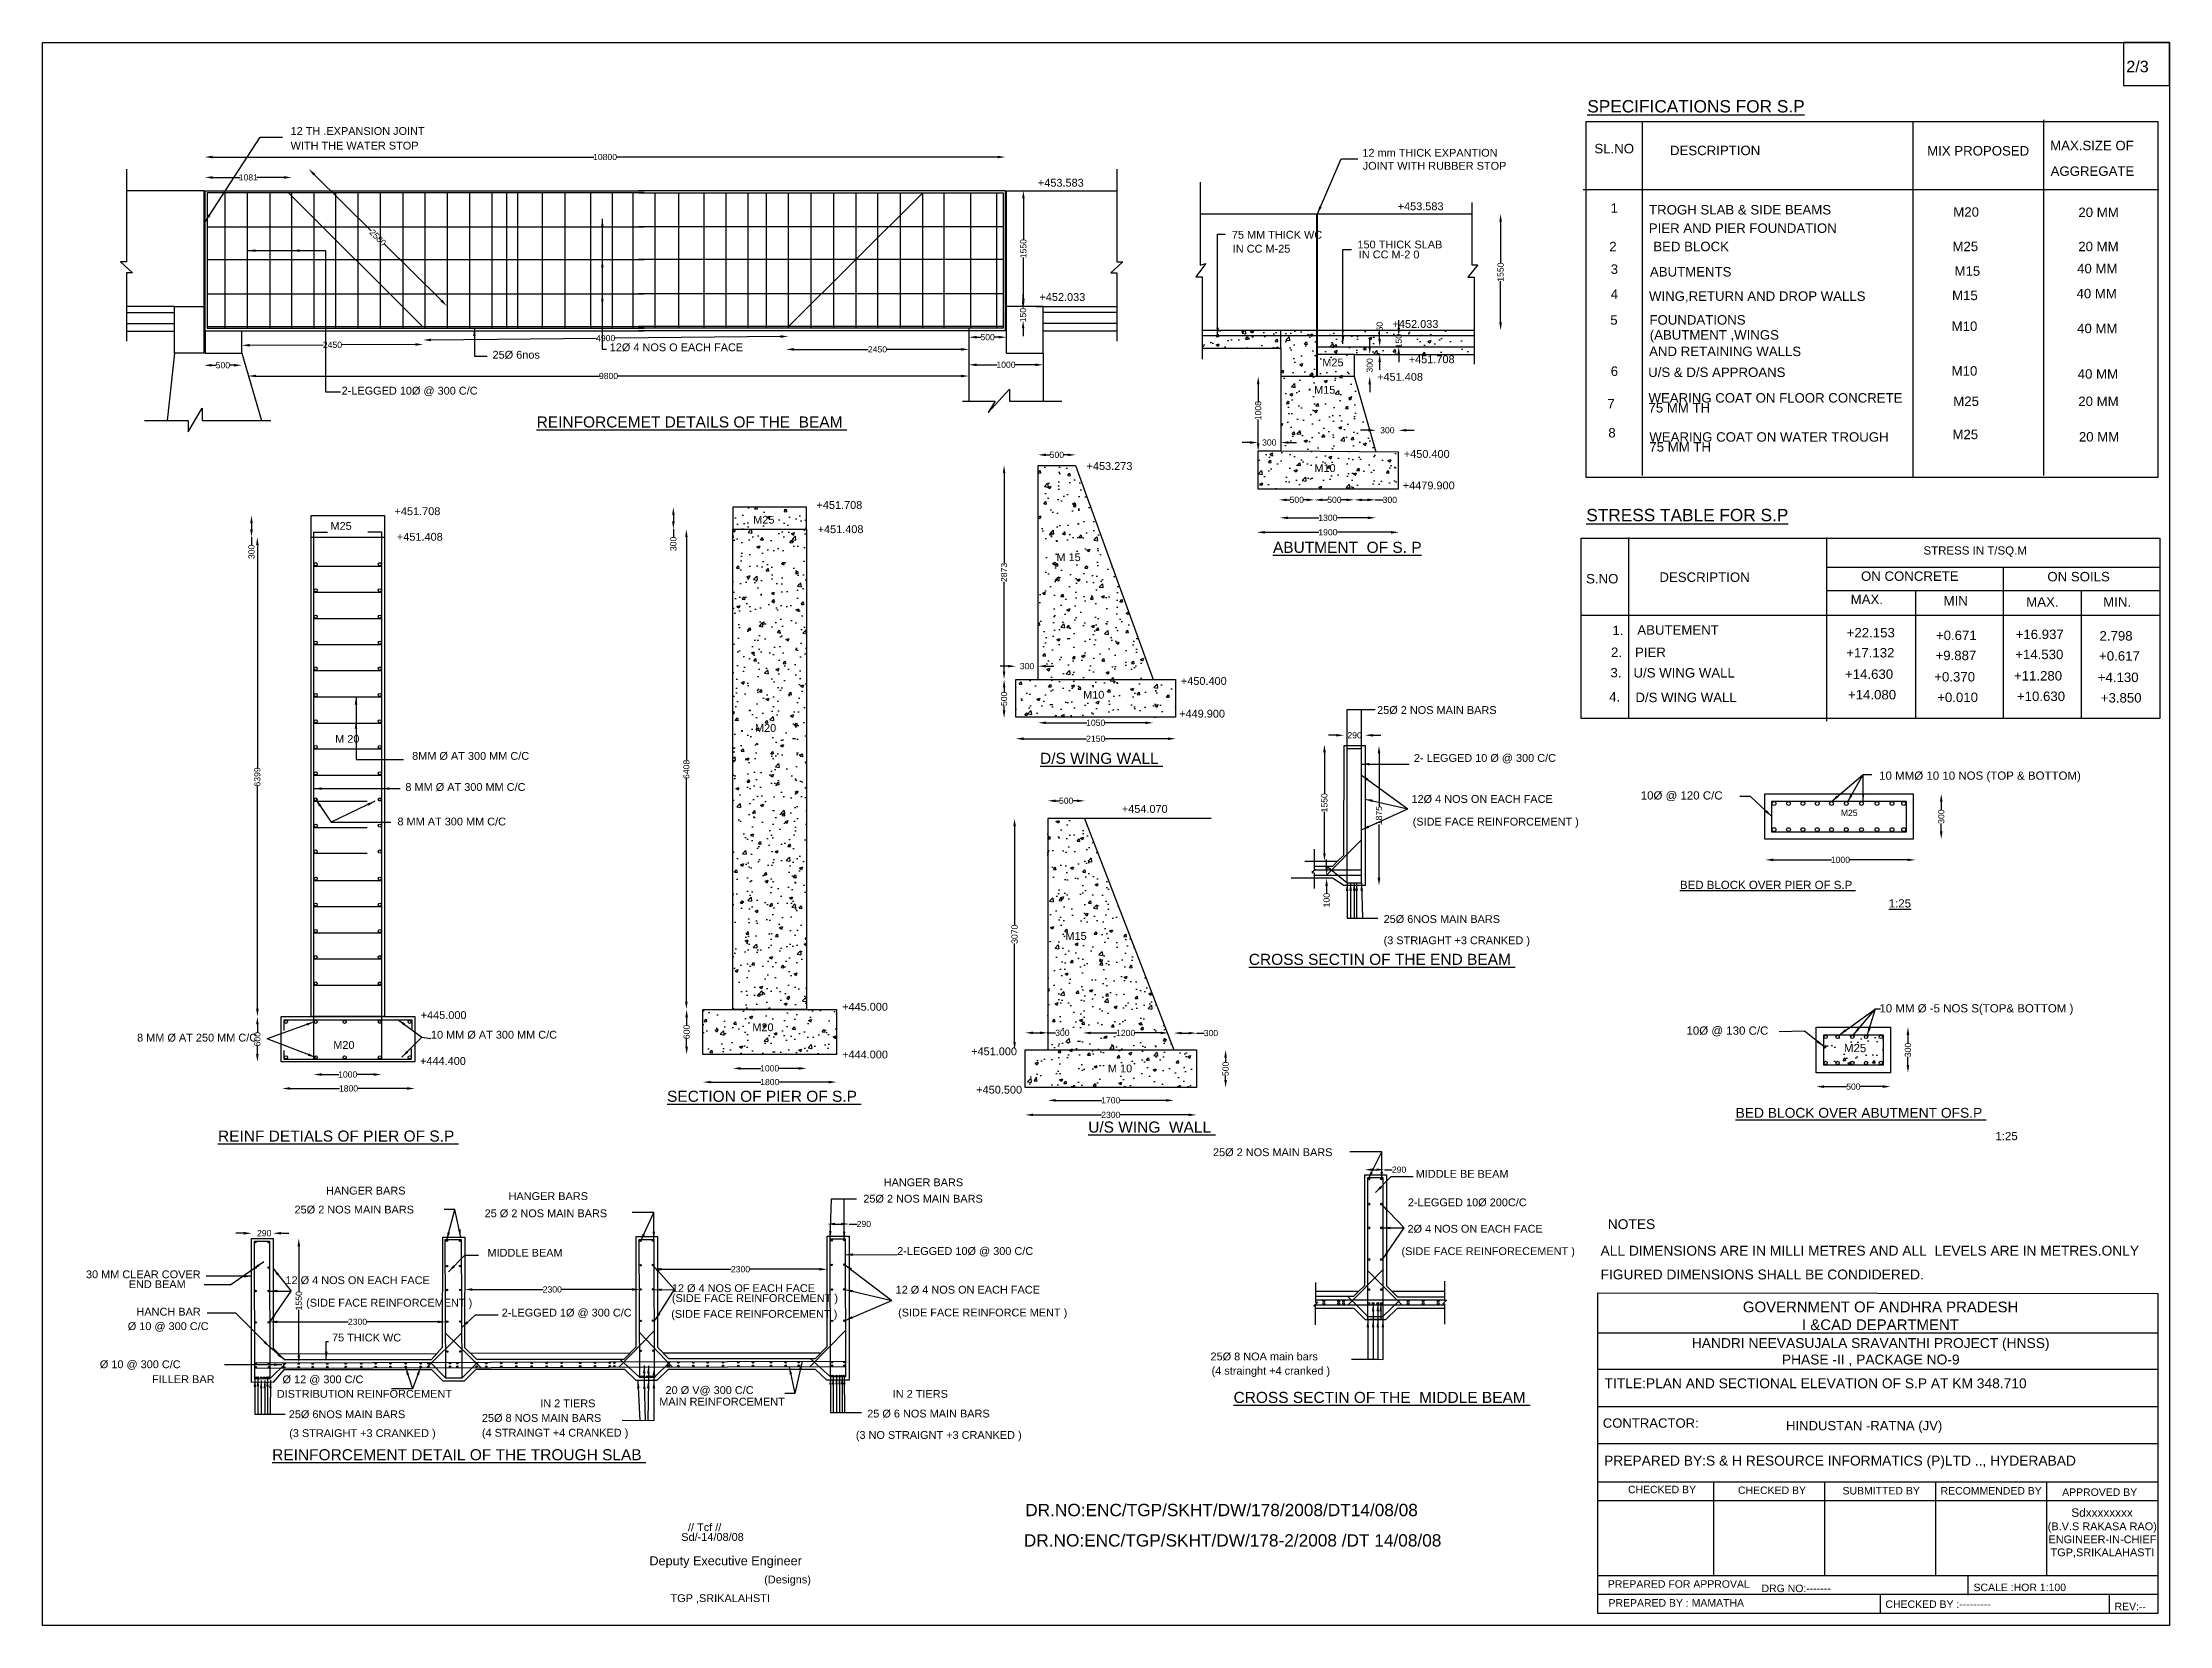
# Model space of a CAD drawing. Header units: millimetres. Extents: x 1951138 to 2209764, y 45417456 to 45610052.
import ezdxf

# ---------------------------------------------------------------- set-up
doc = ezdxf.new("R2010")
doc.units = ezdxf.units.MM
doc.header["$MEASUREMENT"] = 0
doc.layers.add('DRAWING', color=2, linetype='Continuous')
doc.layers.add('TEXT', color=7, linetype='Continuous')
doc.styles.get("Standard").update_dxf_attribs({"font": 'arial.ttf', "height": 750})
doc.dimstyles.get("Standard").update_dxf_attribs({"dimtxt": 750, "dimasz": 950, "dimexe": 0.18, "dimexo": 0.0625, "dimgap": 0.09, "dimtad": 0, "dimdec": 0, "dimzin": 0, "dimdsep": 46, "dimtxsty": 'Standard', "dimcen": 0.09, "dimse1": 1, "dimse2": 1, "dimadec": 0, "dimazin": 0, "dimtfac": 1, "dimtdec": 0, "dimtofl": 0, "dimtmove": 0, "dimatfit": 3, "dimfxl": 1, "dimtolj": 1, "dimtzin": 0, "dimarcsym": 0})
pattern_1 = [(50, (0, 0), (3586.30091, -313.76067), [375, -4125]), (355, (0, 0), (-693.75667, 3760.96067), [300, -3300]), (100.4514, (299, -26), (2892.5469, 3447.1977), [318.70095, -3505.71056]), (46.1842, (0, 1000), (5336.20524, -827.59507), [562.5, -6187.5]), (96.6356, (444.7, 931), (4673.3135, 4870.58935), [478.05144, -5258.565]), (351.1842, (0, 1000), (4673.3097, 4870.593), [450, -4950]), (21, (500, 750), (2984.53526, -2013.09445), [375, -4125]), (326, (500, 750), (1216.57666, 3625.75023), [300, -3300]), (71.4514, (748.7, 582.2), (4201.11314, 1612.65248), [318.70095, -3505.71056]), (37.5, (0, 0), (60.799277, 1664.46927), [0, -3260, 0, -3350, 0, -3312.5]), (7.5, (0, 0), (1315.34769, 1972.05856), [0, -1910, 0, -3185, 0, -1262.5]), (327.5, (-1115, 0), (2669.11218, -112.77436), [0, -1250, 0, -3900, 0, -5175]), (317.5, (-1615, 0), (2915.93085, 500.52491), [0, -1625, 0, -2590, 0, -3675])]

msp = doc.modelspace()

# ---------------------------------------------------------------- texts
at = {"layer": 'DRAWING', "color": 0}
for s, p in [('M15', (2105750.7, 45567321.1)), ('+451.408', (2113420.5, 45568897.6)), ('+450.400', (2116666, 45559516.8)), ('M10', (2105789.6, 45557798.3)), ('+4479.900', (2116541, 45555687.4))]:
    msp.add_text(s, height=950, dxfattribs=at).set_placement(p)
at = {"layer": 'TEXT', "color": 0}
for s, height, p in [('2/3', 1400, (2204516.8, 45606428)), ('%%USPECIFICATIONS FOR S.P', 1500, (2138977.3, 45601542.5)), ('12 TH .EXPANSION JOINT ', 950, (1981301.7, 45598812)), ('WITH THE WATER STOP', 950, (1981301.7, 45597033.8)), ('12 mm THICK EXPANTION ', 950, (2111622.4, 45596159.6)), ('SL.NO', 1150, (2139839, 45596568.4)), ('DESCRIPTION ', 1150, (2149031.6, 45596345.5)), ('MIX PROPOSED ', 1150, (2180300.5, 45596300.6)), ('MAX.SIZE OF ', 1150, (2195254.6, 45596942.4)), ('+453.583', 950, (2072171, 45592516.8)), ('JOINT WITH RUBBER STOP', 950, (2111665.8, 45594573.7)), ('AGGREGATE ', 1150, (2195312.5, 45593828.3)), ('+453.583', 950, (2115921.5, 45589648.8)), ('1', 1150, (2141803.4, 45589337.6)), ('TROGH SLAB & SIDE BEAMS ', 1150, (2146486.6, 45589129.1)), ('PIER AND PIER FOUNDATION ', 1150, (2146458.6, 45586889.2)), ('M20', 1150, (2183478.9, 45588855.4)), ('20 MM', 1150, (2198689.7, 45588817.7)), ('75 MM THICK WC ', 950, (2095754.9, 45586186.5)), ('150 THICK SLAB ', 950, (2111025.9, 45585002.5)), ('2', 1150, (2141649.1, 45584652.8)), ('BED BLOCK ', 1150, (2147003.2, 45584656.6)), ('M25', 1150, (2183379, 45584664.1)), ('20 MM', 1150, (2198677.5, 45584663.4)), ('IN CC M-25', 950, (2095863.4, 45584488.9)), ('IN CC M-2 0', 950, (2111190.6, 45583789.8)), ('3', 1150, (2141822.7, 45581901.9)), ('40 MM', 1150, (2198535.8, 45581974.7)), ('ABUTMENTS ', 1150, (2146593.5, 45581580.1)), ('M15', 1150, (2183628.7, 45581670.2)), ('+452.033', 950, (2072356.1, 45578606.5)), ('4', 1150, (2141827, 45578857.2)), ('WING,RETURN AND DROP WALLS ', 1150, (2146476.4, 45578620.6)), ('M15', 1150, (2183329, 45578705.2)), ('40 MM', 1150, (2198465, 45578932.2)), ('+452.033', 950, (2115293.7, 45575337)), ('5', 1150, (2141768.2, 45575714.7)), ('FOUNDATIONS ', 1150, (2146534.3, 45575731.9)), ('M10', 1150, (2183279, 45574962.9)), ('40 MM', 1150, (2198535.8, 45574686.8)), ('25Ø 6nos ', 950, (2005857, 45571585.5)), ('12Ø 4 NOS O EACH FACE ', 950, (2020106.8, 45572492)), ('AND RETAINING WALLS ', 1150, (2146497.7, 45571896)), ('(ABUTMENT ,WINGS ', 1150, (2146570.9, 45573905.3)), ('M25', 950, (2106750.5, 45570651)), ('+451.708', 950, (2117267.1, 45571036)), ('6', 1150, (2141827, 45569488.3)), ('U/S & D/S APPROANS ', 1150, (2146378, 45569358.1)), ('M10', 1150, (2183279, 45569524.1)), ('40 MM', 1150, (2198607.9, 45569147.2)), ('2-LEGGED 10Ø @ 300 C/C', 950, (1987502.2, 45567213.6)), ('WEARING COAT ON FLOOR CONCRETE ', 1150, (2146415.5, 45566240.7)), ('7', 1150, (2141415.6, 45565523.6)), ('75 MM TH ', 1150, (2146415.5, 45565035.9)), ('M25', 1150, (2183478.8, 45565831.7)), ('20 MM', 1150, (2198678.7, 45565821.6)), ('%%UREINFORCEMET DETAILS OF THE  BEAM ', 1346.254, (2011217.5, 45563211.1)), ('8', 1150, (2141533.1, 45562000.6)), ('WEARING COAT ON WATER TROUGH', 1150, (2146520, 45561483.5)), ('M25', 1150, (2183378.9, 45561790)), ('20 MM', 1150, (2198749.5, 45561505.5)), ('75 MM TH ', 1150, (2146520, 45560278.7)), ('+453.273', 950, (2078089.9, 45558046.2)), ('+451.708', 950, (1993939.8, 45552551.1)), ('M25', 950, (2037554.3, 45551510)), ('+451.708', 950, (2045249.1, 45553305.5)), ('%%USTRESS TABLE FOR S.P', 1500, (2138852.9, 45551810.9)), ('M25', 950, (1986149.7, 45550763.7)), ('+451.408', 950, (1994228.4, 45549437.6)), ('+451.408', 950, (2045387.3, 45550359.1)), ('%%UABUTMENT  OF S. P', 1346.254, (2100753.6, 45547956.6)), ('M 15', 950, (2074423.6, 45546951.7)), ('STRESS IN T/SQ.M', 1000, (2179854.2, 45547751.4)), ('S.NO ', 1150, (2138830.3, 45544239.8)), ('DESCRIPTION ', 1150, (2147746, 45544428)), ('ON CONCRETE ', 1150, (2172257, 45544551.9)), ('ON SOILS ', 1150, (2194922.9, 45544489.2)), ('MAX.', 1150, (2171001.3, 45541728.9)), ('MIN', 1150, (2182302.8, 45541540.7)), ('MAX.', 1150, (2192348.7, 45541415.2)), ('MIN.', 1150, (2201703.9, 45541415.2)), ('1.', 1150, (2142034.1, 45537958.8)), ('ABUTEMENT ', 1150, (2145056.7, 45538008.3)), ('2.', 1150, (2141861.5, 45535287.8)), ('PIER ', 1150, (2144780.6, 45535286.2)), ('+17.132', 1150, (2170467.8, 45535228.3)), ('+22.153', 1150, (2170519.5, 45537672.9)), ('+0.671', 1150, (2181369.9, 45537348.2)), ('+16.937', 1150, (2191063.8, 45537473.2)), ('2.798', 1150, (2201258.1, 45537285.7)), ('3.', 1150, (2141786.4, 45532807.6)), ('U/S WING WALL ', 1150, (2144596.5, 45532793.9)), ('+14.630', 1150, (2170312.7, 45532628.8)), ('+9.887', 1150, (2181318.2, 45534903.6)), ('+14.530', 1150, (2191012.1, 45535028.6)), ('+0.617', 1150, (2201206.4, 45534841.1)), ('M10', 950, (2077667.7, 45530222.3)), ('+450.400', 950, (2089557.1, 45531896.9)), ('+14.080', 1150, (2170674.6, 45530132.5)), ('+0.370', 1150, (2181163.1, 45532304.1)), ('+11.280', 1150, (2190857, 45532429.1)), ('+4.130', 1150, (2201051.3, 45532241.6)), ('+449.900', 950, (2089347.6, 45527919.6)), ('25Ø 2 NOS MAIN BARS ', 950, (2113415.2, 45528359.1)), ('4.', 1150, (2141635.8, 45529861)), ('D/S WING WALL ', 1150, (2144826.6, 45529795.9)), ('+0.010', 1150, (2181525, 45529807.9)), ('+10.630', 1150, (2191218.9, 45529932.8)), ('+3.850', 1150, (2201413.2, 45529745.4)), ('M20', 950, (2037772.8, 45526171.6)), ('M 20', 950, (1986720.5, 45524847.5)), ('8MM Ø AT 300 MM C/C', 950, (1996081.4, 45522779.2)), ('%%UD/S WING WALL ', 1346.254, (2072436, 45522286.7)), ('2- LEGGED 10 Ø @ 300 C/C', 950, (2117895, 45522532.6)), ('10 MMØ 10 10 NOS (TOP & BOTTOM)', 1000, (2174465.1, 45520356.9)), ('8 MM Ø AT 300 MM C/C', 950, (1995262.8, 45518996.3)), ('12Ø 4 NOS ON EACH FACE ', 950, (2117595.1, 45517539.1)), ('10Ø @ 120 C/C ', 1000, (2145469.9, 45517948.7)), ('8 MM AT 300 MM C/C', 950, (1994295.1, 45514798.1)), ('+454.070', 950, (2082375.1, 45516331.6)), ('(SIDE FACE REINFORCEMENT )', 950, (2117745.1, 45514784.8)), ('M25', 750, (2169803.8, 45515947.2)), ('%%UBED BLOCK OVER PIER OF S.P ', 1000, (2150240.1, 45507059.5)), ('%%U1:25', 1000, (2175625, 45504811.2)), ('25Ø 6NOS MAIN BARS ', 950, (2114204.1, 45502928.1)), ('M15', 950, (2075519.8, 45500868)), ('(3 STRIAGHT +3 CRANKED )', 950, (2114204.1, 45500343.9)), ('%%UCROSS SECTIN OF THE END BEAM ', 1346.254, (2097817.9, 45497829.9)), ('+445.000', 950, (2048363, 45492257.8)), ('10 MM Ø -5 NOS S(TOP& BOTTOM )', 1000, (2174488.7, 45492047.2)), ('+445.000', 950, (1997120.6, 45491244.6)), ('10 MM Ø AT 300 MM C/C', 950, (1998365.1, 45488857.2)), ('M20', 950, (2037446.7, 45489762.2)), ('10Ø @ 130 C/C', 1000, (2151035.8, 45489335.1)), ('8 MM Ø AT 250 MM C/C', 950, (1962636.4, 45488505.1)), ('M20', 950, (1986493.4, 45487613.5)), ('+444.000', 950, (2048363, 45486450.4)), ('+451.000', 950, (2064056.7, 45486835.2)), ('M25', 1000, (2170180, 45487213.2)), ('+444.400', 950, (1997039.8, 45485663.9)), ('M 10 ', 950, (2080686.1, 45484752.9)), ('%%USECTION OF PIER OF S.P ', 1346.254, (2027078, 45481169.2)), ('+450.500', 950, (2064674.6, 45482170.1)), ('%%UBED BLOCK OVER ABUTMENT OFS.P ', 1200, (2157010.7, 45479230.5)), ('%%UREINF DETIALS OF PIER OF S.P ', 1346.254, (1972473, 45476330.9)), ('%%UU/S WING  WALL ', 1346.254, (2078287.5, 45477422.5)), ('1:25', 1000, (2188594.8, 45476501.4)), ('25Ø 2 NOS MAIN BARS ', 950, (2093461.4, 45474562)), ('HANGER BARS ', 950, (2053423, 45470899)), ('MIDDLE BE BEAM', 950, (2118111.1, 45471932.6)), ('HANGER BARS ', 950, (1985616.9, 45469890.8)), ('HANGER BARS ', 950, (2007801.9, 45469221.3)), ('25Ø 2 NOS MAIN BARS ', 950, (2050940, 45468907.3)), ('2-LEGGED 10Ø 200C/C ', 950, (2117153.4, 45468460.2)), ('25Ø 2 NOS MAIN BARS ', 950, (1981777.3, 45467584.5)), ('25 Ø 2 NOS MAIN BARS ', 950, (2004894.1, 45467126.7)), ('NOTES ', 1200, (2141461.7, 45465683.2)), ('2Ø 4 NOS ON EACH FACE', 950, (2117115.9, 45465247.5)), ('MIDDLE BEAM', 950, (2005232.2, 45462329.4)), ('2-LEGGED 10Ø @ 300 C/C ', 950, (2055059.9, 45462537.7)), ('(SIDE FACE REINFORECEMENT )', 950, (2116380, 45462522.8)), ('ALL DIMENSIONS ARE IN MILLI METRES AND ALL  LEVELS ARE IN METRES.ONLY ', 1200, (2140586.7, 45462454.6)), ('30 MM CLEAR COVER ', 950, (1956418.5, 45459707.1)), ('END BEAM ', 950, (1961616.5, 45458499.8)), ('12 Ø 4 NOS ON EACH FACE ', 950, (1980675.8, 45458990.4)), ('12 Ø 4 NOS OF EACH FACE ', 950, (2027663.2, 45458021.2)), ('12 Ø 4 NOS ON EACH FACE ', 950, (2054869.2, 45457832.5)), ('FIGURED DIMENSIONS SHALL BE CONDIDERED.', 1200, (2140586.7, 45459563)), ('(SIDE FACE REINFORCEMENT )', 950, (1983188.5, 45456250.8)), ('(SIDE FACE REINFORCEMENT )', 950, (2027663.2, 45456816.4)), ('Ø 10 @ 300 C/C ', 950, (1961501.9, 45453399.5)), ('HANCH BAR ', 950, (1962556.4, 45455155.9)), ('2-LEGGED 1Ø @ 300 C/C', 950, (2006971.5, 45455044.9)), ('(SIDE FACE REINFORCEMENT )', 950, (2027582.8, 45454887.4)), ('(SIDE FACE REINFORCE MENT )', 950, (2055173.4, 45455057.2)), ('75 THICK WC ', 950, (1986337.5, 45452014.3)), ('Ø 10 @ 300 C/C ', 950, (1958104.5, 45448761.2)), ('25Ø 8 NOA main bars ', 950, (2093157.5, 45449711.2)), ('(4 strainght +4 cranked )', 950, (2093284.5, 45447977.6)), ('FILLER BAR ', 950, (1964455.3, 45446948.2)), ('DISTRIBUTION REINFORCEMENT ', 950, (1979623.9, 45445164)), ('Ø 12 @ 300 C/C', 950, (1980322.4, 45446927.2)), ('20 Ø V@ 300 C/C ', 950, (2026892.5, 45445620.1)), ('IN 2 TIERS ', 950, (2054520.3, 45445156.5)), ('%%UCROSS SECTIN OF THE  MIDDLE BEAM ', 1346.254, (2095962.5, 45444532.4)), ('25Ø 6NOS MAIN BARS ', 950, (1981077.5, 45442682.6)), ('25Ø 8 NOS MAIN BARS ', 950, (2004558.1, 45442232.2)), ('IN 2 TIERS ', 950, (2011657.1, 45444005.8)), ('MAIN REINFORCEMENT ', 950, (2026131.1, 45444215.6)), ('25 Ø 6 NOS MAIN BARS ', 950, (2051414.2, 45442761.5)), ('(3 STRAIGHT +3 CRANKED )', 950, (1981133.7, 45440384.5)), ('(4 STRAINGT +4 CRANKED )', 950, (2004558.5, 45440432.5)), ('(3 NO STRAIGNT +3 CRANKED )', 950, (2050030, 45440164)), ('CONTRACTOR:', 1138.897, (2140857.9, 45441513.8)), ('HINDUSTAN -RATNA (JV)', 1138.897, (2163139.2, 45441201.3)), ('%%UREINFORCEMENT DETAIL OF THE TROUGH SLAB ', 1346.254, (1979059.1, 45437559.3)), ('CHECKED BY', 911.12, (2143922.3, 45433544)), ('CHECKED BY', 911.12, (2157297.1, 45433449.6)), ('SUBMITTED BY', 911.118, (2170009.3, 45433395.6)), ('RECOMMENDED BY', 911.118, (2181933.9, 45433387.1)), ('APPROVED BY', 911.118, (2196715.8, 45433225.5)), ('DR.NO:ENC/TGP/SKHT/DW/178/2008/DT14/08/08', 1500, (2070629.9, 45430756.4)), ('Sd/-14/08/08', 950, (2028804.5, 45427751.6)), ('// Tcf //', 950, (2029616.3, 45428935)), ('DR.NO:ENC/TGP/SKHT/DW/178-2/2008 /DT 14/08/08', 1500, (2070463.3, 45427062.6)), ('Deputy Executive Engineer ', 1100, (2024932.6, 45424779.4)), ('(Designs)', 950, (2038890.7, 45422576.6)), ('PREPARED FOR APPROVAL ', 911.118, (2141474.9, 45422046.7)), ('SCALE :HOR 1:100', 911.118, (2185939.8, 45421634.5)), ('TGP ,SRIKALAHSTI ', 950, (2027495.4, 45420305.2)), ('PREPARED BY : MAMATHA ', 911.118, (2141554.2, 45419747.8)), ('DRG NO:-------', 911.118, (2160161.9, 45421517.6)), ('CHECKED BY :---------', 911.118, (2175229.7, 45419592.8)), ('REV:--', 911.12, (2203088.5, 45419318.6))]:
    msp.add_text(s, height=height, dxfattribs=at).set_placement(p)
at = {"layer": 'TEXT', "color": 0, "attachment_point": 1}
for s, insert, char_height, width in [('\\pi825.62;GOVERNMENT OF ANDHRA PRADESH  \\P\\pi8021.7;I &CAD DEPARTMENT ', (2157067.3, 45456864.1), 1300, 34908.53), ('\\pi1862.1;HANDRI NEEVASUJALA SRAVANTHI PROJECT (HNSS) \\P\\pi12810;PHASE -II , PACKAGE NO-9', (2149823.2, 45452417.6), 1200, 47029.883), ('TITLE:PLAN AND SECTIONAL ELEVATION OF S.P AT KM 348.710 ', (2141072.3, 45447519.9), 1200, 63068.252), ('PREPARED BY:S & H RESOURCE INFORMATICS (P)LTD .., HYDERABAD ', (2141016.8, 45438110.9), 1200, 64977.372), ('\\pi3191.2;Sdxxxxxxxx \\P\\pi320.19;{\\H0.92682x;(B.V.S RAKASA RAO) \\P\\pi414.15;ENGINEER-IN-CHIEF \\P\\pi662.99;TGP,SRIKALAHASTI}', (2194639.6, 45431704.8), 1025.007, 13786.765)]:
    msp.add_mtext(s, dxfattribs=dict(at, insert=insert, char_height=char_height, width=width))

# ---------------------------------------------------------------- blocks, each defined once
blk = doc.blocks.new('*D55')
at = {"layer": 'Defpoints', "color": 0, "transparency": 16777216}
for p in [(2111927, 45472292), (2114305, 45472913), (2114305, 45472292)]:
    blk.add_point(p, dxfattribs=at)
at = {"layer": 'TEXT', "color": 0, "lineweight": -2, "transparency": 16777216}
for p, q in [((2112877, 45472913), (2113355, 45472913)), ((2114305, 45472913), (2115255, 45472913))]:
    blk.add_line(p, q, dxfattribs=at)
at = {"layer": 'TEXT', "color": 0, "transparency": 16777216}
for points in [[(2112877, 45473071), (2112877, 45472755), (2111927, 45472913)], [(2113355, 45473071), (2113355, 45472755), (2114305, 45472913)]]:
    blk.add_solid(points, dxfattribs=at)
at = {"layer": 'TEXT', "color": 0, "transparency": 16777216, "insert": (2116089, 45472913), "char_height": 750, "attachment_point": 5}
blk.add_mtext('\\A1;290', dxfattribs=at)
blk = doc.blocks.new('*D56')
at = {"layer": 'Defpoints', "color": 0, "transparency": 16777216}
for p in [(2046538, 45464820), (2049225, 45466299), (2049225, 45464819)]:
    blk.add_point(p, dxfattribs=at)
at = {"layer": 'TEXT', "color": 0, "lineweight": -2, "transparency": 16777216}
for p, q in [((2047488, 45466299), (2048275, 45466299)), ((2049225, 45466299), (2050175, 45466299))]:
    blk.add_line(p, q, dxfattribs=at)
at = {"layer": 'TEXT', "color": 0, "transparency": 16777216}
for points in [[(2047488, 45466457), (2047488, 45466140), (2046538, 45466299)], [(2048275, 45466457), (2048275, 45466140), (2049225, 45466299)]]:
    blk.add_solid(points, dxfattribs=at)
at = {"layer": 'TEXT', "color": 0, "transparency": 16777216, "insert": (2051008, 45466299), "char_height": 750, "attachment_point": 5}
blk.add_mtext('\\A1;290', dxfattribs=at)
blk = doc.blocks.new('*D57')
at = {"layer": 'Defpoints', "color": 0, "transparency": 16777216}
for p in [(2025485, 45460799), (2025485, 45459707), (2046536, 45460376)]:
    blk.add_point(p, dxfattribs=at)
at = {"layer": 'TEXT', "color": 0, "lineweight": -2, "transparency": 16777216}
for p, q in [((2026435, 45460799), (2034886, 45460799)), ((2045586, 45460799), (2037136, 45460799))]:
    blk.add_line(p, q, dxfattribs=at)
at = {"layer": 'TEXT', "color": 0, "transparency": 16777216}
for points in [[(2026435, 45460957), (2026435, 45460641), (2025485, 45460799)], [(2045586, 45460957), (2045586, 45460641), (2046536, 45460799)]]:
    blk.add_solid(points, dxfattribs=at)
at = {"layer": 'TEXT', "color": 0, "transparency": 16777216, "insert": (2036011, 45460799), "char_height": 750, "attachment_point": 5}
blk.add_mtext('\\A1;2300', dxfattribs=at)
blk = doc.blocks.new('*D58')
at = {"layer": 'Defpoints', "color": 0, "transparency": 16777216}
for p in [(2002466, 45457993), (2023775, 45458336), (2023775, 45458336)]:
    blk.add_point(p, dxfattribs=at)
at = {"layer": 'TEXT', "color": 0, "lineweight": -2, "transparency": 16777216}
for p, q in [((2003416, 45458336), (2011996, 45458336)), ((2022825, 45458336), (2014246, 45458336))]:
    blk.add_line(p, q, dxfattribs=at)
at = {"layer": 'TEXT', "color": 0, "transparency": 16777216}
for points in [[(2003416, 45458495), (2003416, 45458178), (2002466, 45458336)], [(2022825, 45458495), (2022825, 45458178), (2023775, 45458336)]]:
    blk.add_solid(points, dxfattribs=at)
at = {"layer": 'TEXT', "color": 0, "transparency": 16777216, "insert": (2013121, 45458336), "char_height": 750, "attachment_point": 5}
blk.add_mtext('\\A1;2300', dxfattribs=at)
blk = doc.blocks.new('*D59')
at = {"layer": 'Defpoints', "color": 0, "transparency": 16777216}
for p in [(1978743, 45454335), (2000143, 45454397), (2000143, 45454397)]:
    blk.add_point(p, dxfattribs=at)
at = {"layer": 'TEXT', "color": 0, "lineweight": -2, "transparency": 16777216}
for p, q in [((1979693, 45454397), (1988318, 45454397)), ((1999193, 45454397), (1990568, 45454397))]:
    blk.add_line(p, q, dxfattribs=at)
at = {"layer": 'TEXT', "color": 0, "transparency": 16777216}
for points in [[(1979693, 45454555), (1979693, 45454239), (1978743, 45454397)], [(1999193, 45454555), (1999193, 45454239), (2000143, 45454397)]]:
    blk.add_solid(points, dxfattribs=at)
at = {"layer": 'TEXT', "color": 0, "transparency": 16777216, "insert": (1989443, 45454397), "char_height": 750, "attachment_point": 5}
blk.add_mtext('\\A1;2300', dxfattribs=at)
blk = doc.blocks.new('*D60')
at = {"layer": 'Defpoints', "color": 0, "transparency": 16777216}
for p in [(1979179, 45464542), (1978670, 45449385), (1982300, 45449385)]:
    blk.add_point(p, dxfattribs=at)
at = {"layer": 'TEXT', "color": 0, "lineweight": -2, "transparency": 16777216}
for p, q in [((1982300, 45463592), (1982300, 45458047)), ((1982300, 45450335), (1982300, 45455880))]:
    blk.add_line(p, q, dxfattribs=at)
at = {"layer": 'TEXT', "color": 0, "transparency": 16777216}
for points in [[(1982142, 45463592), (1982459, 45463592), (1982300, 45464542)], [(1982142, 45450335), (1982459, 45450335), (1982300, 45449385)]]:
    blk.add_solid(points, dxfattribs=at)
at = {"layer": 'TEXT', "color": 0, "transparency": 16777216, "insert": (1982300, 45456964), "char_height": 750, "attachment_point": 5, "rotation": 90}
blk.add_mtext('\\A1;1550', dxfattribs=at)
blk = doc.blocks.new('*D61')
at = {"layer": 'Defpoints', "color": 0, "transparency": 16777216}
for p in [(2077856, 45517791), (2073369, 45515630), (2077856, 45515630)]:
    blk.add_point(p, dxfattribs=at)
at = {"layer": 'TEXT', "color": 0, "lineweight": -2, "transparency": 16777216}
for p, q in [((2074319, 45517791), (2074785, 45517791)), ((2076906, 45517791), (2076440, 45517791))]:
    blk.add_line(p, q, dxfattribs=at)
at = {"layer": 'TEXT', "color": 0, "transparency": 16777216}
for points in [[(2074319, 45517949), (2074319, 45517633), (2073369, 45517791)], [(2076906, 45517949), (2076906, 45517633), (2077856, 45517791)]]:
    blk.add_solid(points, dxfattribs=at)
at = {"layer": 'TEXT', "color": 0, "transparency": 16777216, "insert": (2075613, 45517791), "char_height": 750, "attachment_point": 5}
blk.add_mtext('\\A1;500', dxfattribs=at)
blk = doc.blocks.new('*D62')
at = {"layer": 'Defpoints', "color": 0, "transparency": 16777216}
for p in [(2073369, 45515630), (2069333, 45487487), (2073369, 45487487)]:
    blk.add_point(p, dxfattribs=at)
at = {"layer": 'TEXT', "color": 0, "lineweight": -2, "transparency": 16777216}
for p, q in [((2069333, 45514680), (2069333, 45502677)), ((2069333, 45488437), (2069333, 45500440))]:
    blk.add_line(p, q, dxfattribs=at)
at = {"layer": 'TEXT', "color": 0, "transparency": 16777216}
for points in [[(2069175, 45514680), (2069492, 45514680), (2069333, 45515630)], [(2069175, 45488437), (2069492, 45488437), (2069333, 45487487)]]:
    blk.add_solid(points, dxfattribs=at)
at = {"layer": 'TEXT', "color": 0, "transparency": 16777216, "insert": (2069333, 45501559), "char_height": 750, "attachment_point": 5, "rotation": 90}
blk.add_mtext('\\A1;3070', dxfattribs=at)
blk = doc.blocks.new('*D63')
at = {"layer": 'Defpoints', "color": 0, "transparency": 16777216}
for p in [(2070640, 45487487), (2073369, 45489561), (2073369, 45487487)]:
    blk.add_point(p, dxfattribs=at)
at = {"layer": 'TEXT', "color": 0, "lineweight": -2, "transparency": 16777216}
for p, q in [((2071590, 45489561), (2072419, 45489561)), ((2073369, 45489561), (2074319, 45489561))]:
    blk.add_line(p, q, dxfattribs=at)
at = {"layer": 'TEXT', "color": 0, "transparency": 16777216}
for points in [[(2071590, 45489720), (2071590, 45489403), (2070640, 45489561)], [(2072419, 45489720), (2072419, 45489403), (2073369, 45489561)]]:
    blk.add_solid(points, dxfattribs=at)
at = {"layer": 'TEXT', "color": 0, "transparency": 16777216, "insert": (2075147, 45489561), "char_height": 750, "attachment_point": 5}
blk.add_mtext('\\A1;300', dxfattribs=at)
blk = doc.blocks.new('*D64')
at = {"layer": 'Defpoints', "color": 0, "transparency": 16777216}
for p in [(2073369, 45487487), (2088688, 45487487), (2088688, 45481345)]:
    blk.add_point(p, dxfattribs=at)
at = {"layer": 'TEXT', "color": 0, "lineweight": -2, "transparency": 16777216}
for p, q in [((2074319, 45481345), (2079945, 45481345)), ((2087738, 45481345), (2082112, 45481345))]:
    blk.add_line(p, q, dxfattribs=at)
at = {"layer": 'TEXT', "color": 0, "transparency": 16777216}
for points in [[(2074319, 45481503), (2074319, 45481186), (2073369, 45481345)], [(2087738, 45481503), (2087738, 45481186), (2088688, 45481345)]]:
    blk.add_solid(points, dxfattribs=at)
at = {"layer": 'TEXT', "color": 0, "transparency": 16777216, "insert": (2081029, 45481345), "char_height": 750, "attachment_point": 5}
blk.add_mtext('\\A1;1700', dxfattribs=at)
blk = doc.blocks.new('*D65')
at = {"layer": 'Defpoints', "color": 0, "transparency": 16777216}
for p in [(2070640, 45482920), (2091436, 45482920), (2091436, 45479580)]:
    blk.add_point(p, dxfattribs=at)
at = {"layer": 'TEXT', "color": 0, "lineweight": -2, "transparency": 16777216}
for p, q in [((2071590, 45479580), (2079913, 45479580)), ((2090486, 45479580), (2082164, 45479580))]:
    blk.add_line(p, q, dxfattribs=at)
at = {"layer": 'TEXT', "color": 0, "transparency": 16777216}
for points in [[(2071590, 45479738), (2071590, 45479421), (2070640, 45479580)], [(2090486, 45479738), (2090486, 45479421), (2091436, 45479580)]]:
    blk.add_solid(points, dxfattribs=at)
at = {"layer": 'TEXT', "color": 0, "transparency": 16777216, "insert": (2081038, 45479580), "char_height": 750, "attachment_point": 5}
blk.add_mtext('\\A1;2300', dxfattribs=at)
blk = doc.blocks.new('*D66')
at = {"layer": 'Defpoints', "color": 0, "transparency": 16777216}
for p in [(2091436, 45487487), (2091436, 45482864), (2094994, 45482864)]:
    blk.add_point(p, dxfattribs=at)
at = {"layer": 'TEXT', "color": 0, "lineweight": -2, "transparency": 16777216}
for p, q in [((2094994, 45486537), (2094994, 45486003)), ((2094994, 45483814), (2094994, 45484348))]:
    blk.add_line(p, q, dxfattribs=at)
at = {"layer": 'TEXT', "color": 0, "transparency": 16777216}
for points in [[(2094836, 45486537), (2095153, 45486537), (2094994, 45487487)], [(2094836, 45483814), (2095153, 45483814), (2094994, 45482864)]]:
    blk.add_solid(points, dxfattribs=at)
at = {"layer": 'TEXT', "color": 0, "transparency": 16777216, "insert": (2094994, 45485176), "char_height": 750, "attachment_point": 5, "rotation": 90}
blk.add_mtext('\\A1;500', dxfattribs=at)
blk = doc.blocks.new('*D67')
at = {"layer": 'Defpoints', "color": 0, "transparency": 16777216}
for p in [(2088688, 45487487), (2091436, 45489531), (2091436, 45487487)]:
    blk.add_point(p, dxfattribs=at)
at = {"layer": 'TEXT', "color": 0, "lineweight": -2, "transparency": 16777216}
for p, q in [((2089638, 45489531), (2090486, 45489531)), ((2091436, 45489531), (2092386, 45489531))]:
    blk.add_line(p, q, dxfattribs=at)
at = {"layer": 'TEXT', "color": 0, "transparency": 16777216}
for points in [[(2089638, 45489690), (2089638, 45489373), (2088688, 45489531)], [(2090486, 45489690), (2090486, 45489373), (2091436, 45489531)]]:
    blk.add_solid(points, dxfattribs=at)
at = {"layer": 'TEXT', "color": 0, "transparency": 16777216, "insert": (2093214, 45489531), "char_height": 750, "attachment_point": 5}
blk.add_mtext('\\A1;300', dxfattribs=at)
blk = doc.blocks.new('*D68')
at = {"layer": 'Defpoints', "color": 0, "transparency": 16777216}
for p in [(2077650, 45489549), (2077650, 45489423), (2088038, 45489423)]:
    blk.add_point(p, dxfattribs=at)
at = {"layer": 'TEXT', "color": 0, "lineweight": -2, "transparency": 16777216}
for p, q in [((2078600, 45489549), (2081761, 45489549)), ((2087088, 45489549), (2083927, 45489549))]:
    blk.add_line(p, q, dxfattribs=at)
at = {"layer": 'TEXT', "color": 0, "transparency": 16777216}
for points in [[(2078600, 45489708), (2078600, 45489391), (2077650, 45489549)], [(2087088, 45489708), (2087088, 45489391), (2088038, 45489549)]]:
    blk.add_solid(points, dxfattribs=at)
at = {"layer": 'TEXT', "color": 0, "transparency": 16777216, "insert": (2082844, 45489549), "char_height": 750, "attachment_point": 5}
blk.add_mtext('\\A1;1200', dxfattribs=at)
blk = doc.blocks.new('*D69')
at = {"layer": 'Defpoints', "color": 0, "transparency": 16777216}
for p in [(2175861, 45490256), (2175861, 45484696), (2177965, 45484696)]:
    blk.add_point(p, dxfattribs=at)
at = {"layer": 'TEXT', "color": 0, "lineweight": -2, "transparency": 16777216}
for p, q in [((2177965, 45489306), (2177965, 45488303)), ((2177965, 45485646), (2177965, 45486649))]:
    blk.add_line(p, q, dxfattribs=at)
at = {"layer": 'TEXT', "color": 0, "transparency": 16777216}
for points in [[(2177806, 45489306), (2178123, 45489306), (2177965, 45490256)], [(2177806, 45485646), (2178123, 45485646), (2177965, 45484696)]]:
    blk.add_solid(points, dxfattribs=at)
at = {"layer": 'TEXT', "color": 0, "transparency": 16777216, "insert": (2177965, 45487476), "char_height": 750, "attachment_point": 5, "rotation": 90}
blk.add_mtext('\\A1;300', dxfattribs=at)
blk = doc.blocks.new('*D70')
at = {"layer": 'Defpoints', "color": 0, "transparency": 16777216}
for p in [(2166798, 45484696), (2175861, 45484696), (2175861, 45483017)]:
    blk.add_point(p, dxfattribs=at)
at = {"layer": 'TEXT', "color": 0, "lineweight": -2, "transparency": 16777216}
for p, q in [((2167748, 45483017), (2170502, 45483017)), ((2174911, 45483017), (2172157, 45483017))]:
    blk.add_line(p, q, dxfattribs=at)
at = {"layer": 'TEXT', "color": 0, "transparency": 16777216}
for points in [[(2167748, 45483175), (2167748, 45482859), (2166798, 45483017)], [(2174911, 45483175), (2174911, 45482859), (2175861, 45483017)]]:
    blk.add_solid(points, dxfattribs=at)
at = {"layer": 'TEXT', "color": 0, "transparency": 16777216, "insert": (2171330, 45483017), "char_height": 750, "attachment_point": 5}
blk.add_mtext('\\A1;500', dxfattribs=at)
blk = doc.blocks.new('*D71')
at = {"layer": 'Defpoints', "color": 0, "transparency": 16777216}
for p in [(2160634, 45510603), (2178865, 45510603), (2178865, 45510603)]:
    blk.add_point(p, dxfattribs=at)
at = {"layer": 'TEXT', "color": 0, "lineweight": -2, "transparency": 16777216}
for p, q in [((2161584, 45510603), (2168666, 45510603)), ((2177915, 45510603), (2170833, 45510603))]:
    blk.add_line(p, q, dxfattribs=at)
at = {"layer": 'TEXT', "color": 0, "transparency": 16777216}
for points in [[(2161584, 45510761), (2161584, 45510445), (2160634, 45510603)], [(2177915, 45510761), (2177915, 45510445), (2178865, 45510603)]]:
    blk.add_solid(points, dxfattribs=at)
at = {"layer": 'TEXT', "color": 0, "transparency": 16777216, "insert": (2169750, 45510603), "char_height": 750, "attachment_point": 5}
blk.add_mtext('\\A1;1000', dxfattribs=at)
blk = doc.blocks.new('*D72')
at = {"layer": 'Defpoints', "color": 0, "transparency": 16777216}
for p in [(2178596, 45518622), (2178596, 45513128), (2182014, 45513128)]:
    blk.add_point(p, dxfattribs=at)
at = {"layer": 'TEXT', "color": 0, "lineweight": -2, "transparency": 16777216}
for p, q in [((2182014, 45517672), (2182014, 45516702)), ((2182014, 45514078), (2182014, 45515048))]:
    blk.add_line(p, q, dxfattribs=at)
at = {"layer": 'TEXT', "color": 0, "transparency": 16777216}
for points in [[(2181856, 45517672), (2182173, 45517672), (2182014, 45518622)], [(2181856, 45514078), (2182173, 45514078), (2182014, 45513128)]]:
    blk.add_solid(points, dxfattribs=at)
at = {"layer": 'TEXT', "color": 0, "transparency": 16777216, "insert": (2182014, 45515875), "char_height": 750, "attachment_point": 5, "rotation": 90}
blk.add_mtext('\\A1;300', dxfattribs=at)
blk = doc.blocks.new('*D73')
at = {"layer": 'Defpoints', "color": 0, "transparency": 16777216}
for p in [(2076742, 45559881), (2072214, 45558608), (2076742, 45558608)]:
    blk.add_point(p, dxfattribs=at)
at = {"layer": 'TEXT', "color": 0, "lineweight": -2, "transparency": 16777216}
for p, q in [((2073164, 45559881), (2073651, 45559881)), ((2075792, 45559881), (2075306, 45559881))]:
    blk.add_line(p, q, dxfattribs=at)
at = {"layer": 'TEXT', "color": 0, "transparency": 16777216}
for points in [[(2073164, 45560040), (2073164, 45559723), (2072214, 45559881)], [(2075792, 45560040), (2075792, 45559723), (2076742, 45559881)]]:
    blk.add_solid(points, dxfattribs=at)
at = {"layer": 'TEXT', "color": 0, "transparency": 16777216, "insert": (2074478, 45559881), "char_height": 750, "attachment_point": 5}
blk.add_mtext('\\A1;500', dxfattribs=at)
blk = doc.blocks.new('*D74')
at = {"layer": 'Defpoints', "color": 0, "transparency": 16777216}
for p in [(2072214, 45558608), (2068055, 45532551), (2072214, 45532551)]:
    blk.add_point(p, dxfattribs=at)
at = {"layer": 'TEXT', "color": 0, "lineweight": -2, "transparency": 16777216}
for p, q in [((2068055, 45557658), (2068055, 45546706)), ((2068055, 45533501), (2068055, 45544453))]:
    blk.add_line(p, q, dxfattribs=at)
at = {"layer": 'TEXT', "color": 0, "transparency": 16777216}
for points in [[(2067897, 45557658), (2068213, 45557658), (2068055, 45558608)], [(2067897, 45533501), (2068213, 45533501), (2068055, 45532551)]]:
    blk.add_solid(points, dxfattribs=at)
at = {"layer": 'TEXT', "color": 0, "transparency": 16777216, "insert": (2068055, 45545579), "char_height": 750, "attachment_point": 5, "rotation": 90}
blk.add_mtext('\\A1;2873', dxfattribs=at)
blk = doc.blocks.new('*D75')
at = {"layer": 'Defpoints', "color": 0, "transparency": 16777216}
for p in [(2068055, 45532551), (2068055, 45527838), (2068057, 45527838)]:
    blk.add_point(p, dxfattribs=at)
at = {"layer": 'TEXT', "color": 0, "lineweight": -2, "transparency": 16777216}
for p, q in [((2068057, 45531601), (2068057, 45531022)), ((2068057, 45528788), (2068057, 45529367))]:
    blk.add_line(p, q, dxfattribs=at)
at = {"layer": 'TEXT', "color": 0, "transparency": 16777216}
for points in [[(2067898, 45531601), (2068215, 45531601), (2068057, 45532551)], [(2067898, 45528788), (2068215, 45528788), (2068057, 45527838)]]:
    blk.add_solid(points, dxfattribs=at)
at = {"layer": 'TEXT', "color": 0, "transparency": 16777216, "insert": (2068057, 45530195), "char_height": 750, "attachment_point": 5, "rotation": 90}
blk.add_mtext('\\A1;500', dxfattribs=at)
blk = doc.blocks.new('*D76')
at = {"layer": 'Defpoints', "color": 0, "transparency": 16777216}
for p in [(2072214, 45534172), (2069480, 45532551), (2072214, 45532551)]:
    blk.add_point(p, dxfattribs=at)
at = {"layer": 'TEXT', "color": 0, "lineweight": -2, "transparency": 16777216}
for p, q in [((2068530, 45534172), (2067580, 45534172)), ((2073164, 45534172), (2074114, 45534172))]:
    blk.add_line(p, q, dxfattribs=at)
at = {"layer": 'TEXT', "color": 0, "transparency": 16777216}
for points in [[(2068530, 45534330), (2068530, 45534014), (2069480, 45534172)], [(2073164, 45534330), (2073164, 45534014), (2072214, 45534172)]]:
    blk.add_solid(points, dxfattribs=at)
at = {"layer": 'TEXT', "color": 0, "transparency": 16777216, "insert": (2070847, 45534172), "char_height": 750, "attachment_point": 5}
blk.add_mtext('\\A1;300', dxfattribs=at)
blk = doc.blocks.new('*D77')
at = {"layer": 'Defpoints', "color": 0, "transparency": 16777216}
for p in [(2072214, 45532551), (2086179, 45532551), (2086179, 45527283)]:
    blk.add_point(p, dxfattribs=at)
at = {"layer": 'TEXT', "color": 0, "lineweight": -2, "transparency": 16777216}
for p, q in [((2073164, 45527283), (2078113, 45527283)), ((2085229, 45527283), (2080280, 45527283))]:
    blk.add_line(p, q, dxfattribs=at)
at = {"layer": 'TEXT', "color": 0, "transparency": 16777216}
for points in [[(2073164, 45527441), (2073164, 45527125), (2072214, 45527283)], [(2085229, 45527441), (2085229, 45527125), (2086179, 45527283)]]:
    blk.add_solid(points, dxfattribs=at)
at = {"layer": 'TEXT', "color": 0, "transparency": 16777216, "insert": (2079196, 45527283), "char_height": 750, "attachment_point": 5}
blk.add_mtext('\\A1;1050', dxfattribs=at)
blk = doc.blocks.new('*D78')
at = {"layer": 'Defpoints', "color": 0, "transparency": 16777216}
for p in [(2069480, 45527960), (2088921, 45527960), (2069480, 45525345)]:
    blk.add_point(p, dxfattribs=at)
at = {"layer": 'TEXT', "color": 0, "lineweight": -2, "transparency": 16777216}
for p, q in [((2070430, 45525345), (2078076, 45525345)), ((2087971, 45525345), (2080326, 45525345))]:
    blk.add_line(p, q, dxfattribs=at)
at = {"layer": 'TEXT', "color": 0, "transparency": 16777216}
for points in [[(2070430, 45525504), (2070430, 45525187), (2069480, 45525345)], [(2087971, 45525504), (2087971, 45525187), (2088921, 45525345)]]:
    blk.add_solid(points, dxfattribs=at)
at = {"layer": 'TEXT', "color": 0, "transparency": 16777216, "insert": (2079201, 45525345), "char_height": 750, "attachment_point": 5}
blk.add_mtext('\\A1;2150', dxfattribs=at)
blk = doc.blocks.new('*D79')
at = {"layer": 'Defpoints', "color": 0, "transparency": 16777216}
for p in [(2035086, 45553506), (2027848, 45550828), (2035086, 45550828)]:
    blk.add_point(p, dxfattribs=at)
at = {"layer": 'TEXT', "color": 0, "lineweight": -2, "transparency": 16777216}
for p, q in [((2027848, 45552556), (2027848, 45551778)), ((2027848, 45550828), (2027848, 45549878))]:
    blk.add_line(p, q, dxfattribs=at)
at = {"layer": 'TEXT', "color": 0, "transparency": 16777216}
for points in [[(2027690, 45552556), (2028006, 45552556), (2027848, 45553506)], [(2027690, 45551778), (2028006, 45551778), (2027848, 45550828)]]:
    blk.add_solid(points, dxfattribs=at)
at = {"layer": 'TEXT', "color": 0, "transparency": 16777216, "insert": (2027848, 45549051), "char_height": 750, "attachment_point": 5, "rotation": 90}
blk.add_mtext('\\A1;300', dxfattribs=at)
blk = doc.blocks.new('*D80')
at = {"layer": 'Defpoints', "color": 0, "transparency": 16777216}
for p in [(2035086, 45550828), (2029427, 45492411), (2035086, 45492411)]:
    blk.add_point(p, dxfattribs=at)
at = {"layer": 'TEXT', "color": 0, "lineweight": -2, "transparency": 16777216}
for p, q in [((2029427, 45549878), (2029427, 45522742)), ((2029427, 45493361), (2029427, 45520496))]:
    blk.add_line(p, q, dxfattribs=at)
at = {"layer": 'TEXT', "color": 0, "transparency": 16777216}
for points in [[(2029269, 45549878), (2029586, 45549878), (2029427, 45550828)], [(2029269, 45493361), (2029586, 45493361), (2029427, 45492411)]]:
    blk.add_solid(points, dxfattribs=at)
at = {"layer": 'TEXT', "color": 0, "transparency": 16777216, "insert": (2029427, 45521619), "char_height": 750, "attachment_point": 5, "rotation": 90}
blk.add_mtext('\\A1;6408', dxfattribs=at)
blk = doc.blocks.new('*D81')
at = {"layer": 'Defpoints', "color": 0, "transparency": 16777216}
for p in [(2031447, 45492411), (2029457, 45486919), (2031447, 45486919)]:
    blk.add_point(p, dxfattribs=at)
at = {"layer": 'TEXT', "color": 0, "lineweight": -2, "transparency": 16777216}
for p, q in [((2029457, 45491461), (2029457, 45490494)), ((2029457, 45487869), (2029457, 45488835))]:
    blk.add_line(p, q, dxfattribs=at)
at = {"layer": 'TEXT', "color": 0, "transparency": 16777216}
for points in [[(2029299, 45491461), (2029616, 45491461), (2029457, 45492411)], [(2029299, 45487869), (2029616, 45487869), (2029457, 45486919)]]:
    blk.add_solid(points, dxfattribs=at)
at = {"layer": 'TEXT', "color": 0, "transparency": 16777216, "insert": (2029457, 45489665), "char_height": 750, "attachment_point": 5, "rotation": 90}
blk.add_mtext('\\A1;600', dxfattribs=at)
blk = doc.blocks.new('*D82')
at = {"layer": 'Defpoints', "color": 0, "transparency": 16777216}
for p in [(2035086, 45492411), (2044023, 45492411), (2044023, 45485234)]:
    blk.add_point(p, dxfattribs=at)
at = {"layer": 'TEXT', "color": 0, "lineweight": -2, "transparency": 16777216}
for p, q in [((2036036, 45485234), (2038471, 45485234)), ((2043073, 45485234), (2040637, 45485234))]:
    blk.add_line(p, q, dxfattribs=at)
at = {"layer": 'TEXT', "color": 0, "transparency": 16777216}
for points in [[(2036036, 45485392), (2036036, 45485075), (2035086, 45485234)], [(2043073, 45485392), (2043073, 45485075), (2044023, 45485234)]]:
    blk.add_solid(points, dxfattribs=at)
at = {"layer": 'TEXT', "color": 0, "transparency": 16777216, "insert": (2039554, 45485234), "char_height": 750, "attachment_point": 5}
blk.add_mtext('\\A1;1000', dxfattribs=at)
blk = doc.blocks.new('*D83')
at = {"layer": 'Defpoints', "color": 0, "transparency": 16777216}
for p in [(2031447, 45486919), (2047683, 45486919), (2031447, 45483570)]:
    blk.add_point(p, dxfattribs=at)
at = {"layer": 'TEXT', "color": 0, "lineweight": -2, "transparency": 16777216}
for p, q in [((2032397, 45483570), (2038482, 45483570)), ((2046733, 45483570), (2040648, 45483570))]:
    blk.add_line(p, q, dxfattribs=at)
at = {"layer": 'TEXT', "color": 0, "transparency": 16777216}
for points in [[(2032397, 45483728), (2032397, 45483412), (2031447, 45483570)], [(2046733, 45483728), (2046733, 45483412), (2047683, 45483570)]]:
    blk.add_solid(points, dxfattribs=at)
at = {"layer": 'TEXT', "color": 0, "transparency": 16777216, "insert": (2039565, 45483570), "char_height": 750, "attachment_point": 5}
blk.add_mtext('\\A1;1800', dxfattribs=at)
blk = doc.blocks.new('*D84')
at = {"layer": 'Defpoints', "color": 0, "transparency": 16777216}
for p in [(1983788, 45552516), (1976542, 45549860), (1984127, 45549860)]:
    blk.add_point(p, dxfattribs=at)
at = {"layer": 'TEXT', "color": 0, "lineweight": -2, "transparency": 16777216}
for p, q in [((1976542, 45551566), (1976542, 45550810)), ((1976542, 45549860), (1976542, 45548910))]:
    blk.add_line(p, q, dxfattribs=at)
at = {"layer": 'TEXT', "color": 0, "transparency": 16777216}
for points in [[(1976384, 45551566), (1976700, 45551566), (1976542, 45552516)], [(1976384, 45550810), (1976700, 45550810), (1976542, 45549860)]]:
    blk.add_solid(points, dxfattribs=at)
at = {"layer": 'TEXT', "color": 0, "transparency": 16777216, "insert": (1976542, 45548083), "char_height": 750, "attachment_point": 5, "rotation": 90}
blk.add_mtext('\\A1;300', dxfattribs=at)
blk = doc.blocks.new('*D85')
at = {"layer": 'Defpoints', "color": 0, "transparency": 16777216}
for p in [(1983788, 45549860), (1977261, 45491533), (1983788, 45491533)]:
    blk.add_point(p, dxfattribs=at)
at = {"layer": 'TEXT', "color": 0, "lineweight": -2, "transparency": 16777216}
for p, q in [((1977261, 45548910), (1977261, 45521820)), ((1977261, 45492483), (1977261, 45519574))]:
    blk.add_line(p, q, dxfattribs=at)
at = {"layer": 'TEXT', "color": 0, "transparency": 16777216}
for points in [[(1977102, 45548910), (1977419, 45548910), (1977261, 45549860)], [(1977102, 45492483), (1977419, 45492483), (1977261, 45491533)]]:
    blk.add_solid(points, dxfattribs=at)
at = {"layer": 'TEXT', "color": 0, "transparency": 16777216, "insert": (1977261, 45520697), "char_height": 750, "attachment_point": 5, "rotation": 90}
blk.add_mtext('\\A1;6399', dxfattribs=at)
blk = doc.blocks.new('*D86')
at = {"layer": 'Defpoints', "color": 0, "transparency": 16777216}
for p in [(1980169, 45491533), (1977261, 45486036), (1980169, 45486036)]:
    blk.add_point(p, dxfattribs=at)
at = {"layer": 'TEXT', "color": 0, "lineweight": -2, "transparency": 16777216}
for p, q in [((1977261, 45490583), (1977261, 45489614)), ((1977261, 45486986), (1977261, 45487955))]:
    blk.add_line(p, q, dxfattribs=at)
at = {"layer": 'TEXT', "color": 0, "transparency": 16777216}
for points in [[(1977102, 45490583), (1977419, 45490583), (1977261, 45491533)], [(1977102, 45486986), (1977419, 45486986), (1977261, 45486036)]]:
    blk.add_solid(points, dxfattribs=at)
at = {"layer": 'TEXT', "color": 0, "transparency": 16777216, "insert": (1977261, 45488785), "char_height": 750, "attachment_point": 5, "rotation": 90}
blk.add_mtext('\\A1;600', dxfattribs=at)
blk = doc.blocks.new('*D87')
at = {"layer": 'Defpoints', "color": 0, "transparency": 16777216}
for p in [(1984127, 45486344), (1992367, 45486344), (1992367, 45484488)]:
    blk.add_point(p, dxfattribs=at)
at = {"layer": 'TEXT', "color": 0, "lineweight": -2, "transparency": 16777216}
for p, q in [((1985077, 45484488), (1987163, 45484488)), ((1991417, 45484488), (1989330, 45484488))]:
    blk.add_line(p, q, dxfattribs=at)
at = {"layer": 'TEXT', "color": 0, "transparency": 16777216}
for points in [[(1985077, 45484647), (1985077, 45484330), (1984127, 45484488)], [(1991417, 45484647), (1991417, 45484330), (1992367, 45484488)]]:
    blk.add_solid(points, dxfattribs=at)
at = {"layer": 'TEXT', "color": 0, "transparency": 16777216, "insert": (1988247, 45484488), "char_height": 750, "attachment_point": 5}
blk.add_mtext('\\A1;1000', dxfattribs=at)
blk = doc.blocks.new('*D88')
at = {"layer": 'Defpoints', "color": 0, "transparency": 16777216}
for p in [(1980290, 45486036), (1996396, 45486036), (1980290, 45482792)]:
    blk.add_point(p, dxfattribs=at)
at = {"layer": 'TEXT', "color": 0, "lineweight": -2, "transparency": 16777216}
for p, q in [((1981240, 45482792), (1987260, 45482792)), ((1995446, 45482792), (1989427, 45482792))]:
    blk.add_line(p, q, dxfattribs=at)
at = {"layer": 'TEXT', "color": 0, "transparency": 16777216}
for points in [[(1981240, 45482951), (1981240, 45482634), (1980290, 45482792)], [(1995446, 45482951), (1995446, 45482634), (1996396, 45482792)]]:
    blk.add_solid(points, dxfattribs=at)
at = {"layer": 'TEXT', "color": 0, "transparency": 16777216, "insert": (1988343, 45482792), "char_height": 750, "attachment_point": 5}
blk.add_mtext('\\A1;1800', dxfattribs=at)
blk = doc.blocks.new('*D89')
at = {"layer": 'Defpoints', "color": 0, "transparency": 16777216}
for p in [(1970857, 45595824), (2068213, 45596117), (2068213, 45595824)]:
    blk.add_point(p, dxfattribs=at)
at = {"layer": 'TEXT', "color": 0, "lineweight": -2, "transparency": 16777216}
for p, q in [((1971807, 45596117), (2018160, 45596117)), ((2067263, 45596117), (2020910, 45596117))]:
    blk.add_line(p, q, dxfattribs=at)
at = {"layer": 'TEXT', "color": 0, "transparency": 16777216}
for points in [[(1971807, 45596276), (1971807, 45595959), (1970857, 45596117)], [(2067263, 45596276), (2067263, 45595959), (2068213, 45596117)]]:
    blk.add_solid(points, dxfattribs=at)
at = {"layer": 'TEXT', "color": 0, "transparency": 16777216, "insert": (2019535, 45596117), "char_height": 750, "attachment_point": 5}
blk.add_mtext('\\A1;10800', dxfattribs=at)
blk = doc.blocks.new('*D90')
at = {"layer": 'Defpoints', "color": 0, "transparency": 16777216}
for p in [(1981434, 45593634), (1970895, 45592025), (1981434, 45592025)]:
    blk.add_point(p, dxfattribs=at)
at = {"layer": 'TEXT', "color": 0, "lineweight": -2, "transparency": 16777216}
for p, q in [((1971845, 45593634), (1975152, 45593634)), ((1980484, 45593634), (1977177, 45593634))]:
    blk.add_line(p, q, dxfattribs=at)
at = {"layer": 'TEXT', "color": 0, "transparency": 16777216}
for points in [[(1971845, 45593793), (1971845, 45593476), (1970895, 45593634)], [(1980484, 45593793), (1980484, 45593476), (1981434, 45593634)]]:
    blk.add_solid(points, dxfattribs=at)
at = {"layer": 'TEXT', "color": 0, "transparency": 16777216, "insert": (1976165, 45593634), "char_height": 750, "attachment_point": 5}
blk.add_mtext('\\A1;1081', dxfattribs=at)
blk = doc.blocks.new('*D91')
at = {"layer": 'Defpoints', "color": 0, "transparency": 16777216}
for p in [(1970773, 45572246), (1975367, 45572246), (1975367, 45570785)]:
    blk.add_point(p, dxfattribs=at)
at = {"layer": 'TEXT', "color": 0, "lineweight": -2, "transparency": 16777216}
for p, q in [((1971723, 45570785), (1972242, 45570785)), ((1974417, 45570785), (1973897, 45570785))]:
    blk.add_line(p, q, dxfattribs=at)
at = {"layer": 'TEXT', "color": 0, "transparency": 16777216}
for points in [[(1971723, 45570943), (1971723, 45570626), (1970773, 45570785)], [(1974417, 45570943), (1974417, 45570626), (1975367, 45570785)]]:
    blk.add_solid(points, dxfattribs=at)
at = {"layer": 'TEXT', "color": 0, "transparency": 16777216, "insert": (1973070, 45570785), "char_height": 750, "attachment_point": 5}
blk.add_mtext('\\A1;500', dxfattribs=at)
blk = doc.blocks.new('*D92')
at = {"layer": 'Defpoints', "color": 0, "transparency": 16777216}
for p in [(2063773, 45572715), (2063773, 45572715), (2041546, 45572148)]:
    blk.add_point(p, dxfattribs=at)
at = {"layer": 'TEXT', "color": 0, "lineweight": -2, "transparency": 16777216}
for p, q in [((2042496, 45572715), (2051535, 45572715)), ((2062823, 45572715), (2053785, 45572715))]:
    blk.add_line(p, q, dxfattribs=at)
at = {"layer": 'TEXT', "color": 0, "transparency": 16777216}
for points in [[(2042496, 45572874), (2042496, 45572557), (2041546, 45572715)], [(2062823, 45572874), (2062823, 45572557), (2063773, 45572715)]]:
    blk.add_solid(points, dxfattribs=at)
at = {"layer": 'TEXT', "color": 0, "transparency": 16777216, "insert": (2052660, 45572715), "char_height": 750, "attachment_point": 5}
blk.add_mtext('\\A1;2450', dxfattribs=at)
blk = doc.blocks.new('*D93')
at = {"layer": 'Defpoints', "color": 0, "transparency": 16777216}
for p in [(2063773, 45574199), (2068339, 45574199), (2068339, 45574199)]:
    blk.add_point(p, dxfattribs=at)
at = {"layer": 'TEXT', "color": 0, "lineweight": -2, "transparency": 16777216}
for p, q in [((2064723, 45574199), (2065229, 45574199)), ((2067389, 45574199), (2066884, 45574199))]:
    blk.add_line(p, q, dxfattribs=at)
at = {"layer": 'TEXT', "color": 0, "transparency": 16777216}
for points in [[(2064723, 45574357), (2064723, 45574041), (2063773, 45574199)], [(2067389, 45574357), (2067389, 45574041), (2068339, 45574199)]]:
    blk.add_solid(points, dxfattribs=at)
at = {"layer": 'TEXT', "color": 0, "transparency": 16777216, "insert": (2066056, 45574199), "char_height": 750, "attachment_point": 5}
blk.add_mtext('\\A1;500', dxfattribs=at)
blk = doc.blocks.new('*D94')
at = {"layer": 'Defpoints', "color": 0, "transparency": 16777216}
for p in [(2063773, 45570841), (2072809, 45570841), (2072809, 45570841)]:
    blk.add_point(p, dxfattribs=at)
at = {"layer": 'TEXT', "color": 0, "lineweight": -2, "transparency": 16777216}
for p, q in [((2064723, 45570841), (2067208, 45570841)), ((2071859, 45570841), (2069375, 45570841))]:
    blk.add_line(p, q, dxfattribs=at)
at = {"layer": 'TEXT', "color": 0, "transparency": 16777216}
for points in [[(2064723, 45570999), (2064723, 45570683), (2063773, 45570841)], [(2071859, 45570999), (2071859, 45570683), (2072809, 45570841)]]:
    blk.add_solid(points, dxfattribs=at)
at = {"layer": 'TEXT', "color": 0, "transparency": 16777216, "insert": (2068291, 45570841), "char_height": 750, "attachment_point": 5}
blk.add_mtext('\\A1;1000', dxfattribs=at)
blk = doc.blocks.new('*D95')
at = {"layer": 'Defpoints', "color": 0, "transparency": 16777216}
for p in [(2070373, 45576211), (2070472, 45577553), (2070472, 45576211)]:
    blk.add_point(p, dxfattribs=at)
at = {"layer": 'TEXT', "color": 0, "lineweight": -2, "transparency": 16777216}
for p, q in [((2070373, 45578503), (2070373, 45579453)), ((2070373, 45575261), (2070373, 45574311))]:
    blk.add_line(p, q, dxfattribs=at)
at = {"layer": 'TEXT', "color": 0, "transparency": 16777216}
for points in [[(2070215, 45578503), (2070531, 45578503), (2070373, 45577553)], [(2070215, 45575261), (2070531, 45575261), (2070373, 45576211)]]:
    blk.add_solid(points, dxfattribs=at)
at = {"layer": 'TEXT', "color": 0, "transparency": 16777216, "insert": (2070373, 45576882), "char_height": 750, "attachment_point": 5, "rotation": 90}
blk.add_mtext('\\A1;150', dxfattribs=at)
blk = doc.blocks.new('*D96')
at = {"layer": 'Defpoints', "color": 0, "transparency": 16777216}
for p in [(2070403, 45592025), (2070403, 45577916), (2070403, 45577916)]:
    blk.add_point(p, dxfattribs=at)
at = {"layer": 'TEXT', "color": 0, "lineweight": -2, "transparency": 16777216}
for p, q in [((2070403, 45591075), (2070403, 45586054)), ((2070403, 45578866), (2070403, 45583887))]:
    blk.add_line(p, q, dxfattribs=at)
at = {"layer": 'TEXT', "color": 0, "transparency": 16777216}
for points in [[(2070245, 45591075), (2070562, 45591075), (2070403, 45592025)], [(2070245, 45578866), (2070562, 45578866), (2070403, 45577916)]]:
    blk.add_solid(points, dxfattribs=at)
at = {"layer": 'TEXT', "color": 0, "transparency": 16777216, "insert": (2070403, 45584970), "char_height": 750, "attachment_point": 5, "rotation": 90}
blk.add_mtext('\\A1;1550', dxfattribs=at)
blk = doc.blocks.new('*D97')
at = {"layer": 'Defpoints', "color": 0, "transparency": 16777216}
for p in [(1976154, 45569541), (2063773, 45569541), (2063773, 45569475)]:
    blk.add_point(p, dxfattribs=at)
at = {"layer": 'TEXT', "color": 0, "lineweight": -2, "transparency": 16777216}
for p, q in [((1977104, 45569475), (2018845, 45569475)), ((2062823, 45569475), (2021082, 45569475))]:
    blk.add_line(p, q, dxfattribs=at)
at = {"layer": 'TEXT', "color": 0, "transparency": 16777216}
for points in [[(1977104, 45569633), (1977104, 45569317), (1976154, 45569475)], [(2062823, 45569633), (2062823, 45569317), (2063773, 45569475)]]:
    blk.add_solid(points, dxfattribs=at)
at = {"layer": 'TEXT', "color": 0, "transparency": 16777216, "insert": (2019964, 45569475), "char_height": 750, "attachment_point": 5}
blk.add_mtext('\\A1;9800', dxfattribs=at)
blk = doc.blocks.new('*D98')
at = {"layer": 'Defpoints', "color": 0, "transparency": 16777216}
for p in [(1983568, 45594731), (2000308, 45577987), (2000373, 45578052)]:
    blk.add_point(p, dxfattribs=at)
at = {"layer": 'TEXT', "color": 0, "lineweight": -2, "transparency": 16777216}
for p, q in [((1984177, 45593997), (1991107, 45587119)), ((1999634, 45578656), (1992704, 45585534))]:
    blk.add_line(p, q, dxfattribs=at)
at = {"layer": 'TEXT', "color": 0, "transparency": 16777216}
for points in [[(1984289, 45594109), (1984066, 45593884), (1983503, 45594666)], [(1999745, 45578769), (1999522, 45578544), (2000308, 45577987)]]:
    blk.add_solid(points, dxfattribs=at)
at = {"layer": 'TEXT', "color": 0, "transparency": 16777216, "insert": (1991906, 45586326), "char_height": 750, "attachment_point": 5, "rotation": 315.21624}
blk.add_mtext('\\A1;2580', dxfattribs=at)
blk = doc.blocks.new('*D99')
at = {"layer": 'Defpoints', "color": 0, "transparency": 16777216}
for p in [(1975367, 45573210), (1997421, 45573318), (1997421, 45573317)]:
    blk.add_point(p, dxfattribs=at)
at = {"layer": 'TEXT', "color": 0, "lineweight": -2, "transparency": 16777216}
for p, q in [((1976317, 45573215), (1985269, 45573259)), ((1996471, 45573313), (1987519, 45573270))]:
    blk.add_line(p, q, dxfattribs=at)
at = {"layer": 'TEXT', "color": 0, "transparency": 16777216}
for points in [[(1976316, 45573374), (1976317, 45573057), (1975367, 45573211)], [(1996470, 45573471), (1996472, 45573155), (1997421, 45573318)]]:
    blk.add_solid(points, dxfattribs=at)
at = {"layer": 'TEXT', "color": 0, "transparency": 16777216, "insert": (1986394, 45573264), "char_height": 750, "attachment_point": 5, "rotation": 0.27721}
blk.add_mtext('\\A1;2450', dxfattribs=at)
blk = doc.blocks.new('*D100')
at = {"layer": 'Defpoints', "color": 0, "transparency": 16777216}
for p in [(1997421, 45573317), (2041814, 45574291), (2041819, 45573749)]:
    blk.add_point(p, dxfattribs=at)
at = {"layer": 'TEXT', "color": 0, "lineweight": -2, "transparency": 16777216}
for p, q in [((1998366, 45573868), (2018481, 45574064)), ((2040864, 45574282), (2020748, 45574086))]:
    blk.add_line(p, q, dxfattribs=at)
at = {"layer": 'TEXT', "color": 0, "transparency": 16777216}
for points in [[(1998364, 45574027), (1998367, 45573710), (1997416, 45573859)], [(2040862, 45574440), (2040865, 45574123), (2041814, 45574291)]]:
    blk.add_solid(points, dxfattribs=at)
at = {"layer": 'TEXT', "color": 0, "transparency": 16777216, "insert": (2019615, 45574075), "char_height": 750, "attachment_point": 5, "rotation": 0.55749}
blk.add_mtext('\\A1;4900', dxfattribs=at)
blk = doc.blocks.new('*D101')
at = {"layer": 'Defpoints', "color": 0, "transparency": 16777216}
for p in [(2124927, 45589193), (2125209, 45575037), (2128436, 45575037)]:
    blk.add_point(p, dxfattribs=at)
at = {"layer": 'TEXT', "color": 0, "lineweight": -2, "transparency": 16777216}
for p, q in [((2128436, 45588243), (2128436, 45583198)), ((2128436, 45575987), (2128436, 45581032))]:
    blk.add_line(p, q, dxfattribs=at)
at = {"layer": 'TEXT', "color": 0, "transparency": 16777216}
for points in [[(2128277, 45588243), (2128594, 45588243), (2128436, 45589193)], [(2128277, 45575987), (2128594, 45575987), (2128436, 45575037)]]:
    blk.add_solid(points, dxfattribs=at)
at = {"layer": 'TEXT', "color": 0, "transparency": 16777216, "insert": (2128436, 45582115), "char_height": 750, "attachment_point": 5, "rotation": 90}
blk.add_mtext('\\A1;1550', dxfattribs=at)
blk = doc.blocks.new('*D102')
at = {"layer": 'Defpoints', "color": 0, "transparency": 16777216}
for p in [(2101697, 45569421), (2098955, 45560317), (2101697, 45560317)]:
    blk.add_point(p, dxfattribs=at)
at = {"layer": 'DRAWING', "color": 0, "lineweight": -2, "transparency": 16777216}
for p, q in [((2098955, 45568471), (2098955, 45566349)), ((2098955, 45561267), (2098955, 45564178))]:
    blk.add_line(p, q, dxfattribs=at)
at = {"layer": 'DRAWING', "color": 0, "transparency": 16777216}
for points in [[(2098797, 45568471), (2099113, 45568471), (2098955, 45569421)], [(2098797, 45561267), (2099113, 45561267), (2098955, 45560317)]]:
    blk.add_solid(points, dxfattribs=at)
at = {"layer": 'DRAWING', "color": 0, "transparency": 16777216, "insert": (2098955, 45565264), "char_height": 750, "attachment_point": 5, "rotation": 90}
blk.add_mtext('\\A1;1008', dxfattribs=at)
blk = doc.blocks.new('*D103')
at = {"layer": 'Defpoints', "color": 0, "transparency": 16777216}
for p in [(2098919, 45560317), (2101697, 45561383), (2101697, 45560317)]:
    blk.add_point(p, dxfattribs=at)
at = {"layer": 'DRAWING', "color": 0, "lineweight": -2, "transparency": 16777216}
for p, q in [((2097969, 45561383), (2097019, 45561383)), ((2102647, 45561383), (2103597, 45561383))]:
    blk.add_line(p, q, dxfattribs=at)
at = {"layer": 'DRAWING', "color": 0, "transparency": 16777216}
for points in [[(2097969, 45561541), (2097969, 45561224), (2098919, 45561383)], [(2102647, 45561541), (2102647, 45561224), (2101697, 45561383)]]:
    blk.add_solid(points, dxfattribs=at)
at = {"layer": 'DRAWING', "color": 0, "transparency": 16777216, "insert": (2100308, 45561383), "char_height": 750, "attachment_point": 5}
blk.add_mtext('\\A1;300', dxfattribs=at)
blk = doc.blocks.new('*D104')
at = {"layer": 'Defpoints', "color": 0, "transparency": 16777216}
for p in [(2116032, 45562872), (2113294, 45560221), (2116032, 45560221)]:
    blk.add_point(p, dxfattribs=at)
at = {"layer": 'DRAWING', "color": 0, "lineweight": -2, "transparency": 16777216}
for p, q in [((2112344, 45562872), (2111394, 45562872)), ((2116982, 45562872), (2117932, 45562872))]:
    blk.add_line(p, q, dxfattribs=at)
at = {"layer": 'DRAWING', "color": 0, "transparency": 16777216}
for points in [[(2112344, 45563031), (2112344, 45562714), (2113294, 45562872)], [(2116982, 45563031), (2116982, 45562714), (2116032, 45562872)]]:
    blk.add_solid(points, dxfattribs=at)
at = {"layer": 'DRAWING', "color": 0, "transparency": 16777216, "insert": (2114663, 45562872), "char_height": 750, "attachment_point": 5}
blk.add_mtext('\\A1;300', dxfattribs=at)
blk = doc.blocks.new('*D105')
at = {"layer": 'Defpoints', "color": 0, "transparency": 16777216}
for p in [(2101487, 45554334), (2105809, 45554403), (2105809, 45554334)]:
    blk.add_point(p, dxfattribs=at)
at = {"layer": 'DRAWING', "color": 0, "lineweight": -2, "transparency": 16777216}
for p, q in [((2102437, 45554403), (2102821, 45554403)), ((2104859, 45554403), (2104475, 45554403))]:
    blk.add_line(p, q, dxfattribs=at)
at = {"layer": 'DRAWING', "color": 0, "transparency": 16777216}
for points in [[(2102437, 45554562), (2102437, 45554245), (2101487, 45554403)], [(2104859, 45554562), (2104859, 45554245), (2105809, 45554403)]]:
    blk.add_solid(points, dxfattribs=at)
at = {"layer": 'DRAWING', "color": 0, "transparency": 16777216, "insert": (2103648, 45554403), "char_height": 750, "attachment_point": 5}
blk.add_mtext('\\A1;500', dxfattribs=at)
blk = doc.blocks.new('*D106')
at = {"layer": 'Defpoints', "color": 0, "transparency": 16777216}
for p in [(2105809, 45554403), (2110638, 45554403), (2110638, 45554403)]:
    blk.add_point(p, dxfattribs=at)
at = {"layer": 'DRAWING', "color": 0, "lineweight": -2, "transparency": 16777216}
for p, q in [((2106759, 45554403), (2107396, 45554403)), ((2109688, 45554403), (2109051, 45554403))]:
    blk.add_line(p, q, dxfattribs=at)
at = {"layer": 'DRAWING', "color": 0, "transparency": 16777216}
for points in [[(2106759, 45554562), (2106759, 45554245), (2105809, 45554403)], [(2109688, 45554562), (2109688, 45554245), (2110638, 45554403)]]:
    blk.add_solid(points, dxfattribs=at)
at = {"layer": 'DRAWING', "color": 0, "transparency": 16777216, "insert": (2108224, 45554403), "char_height": 750, "attachment_point": 5}
blk.add_mtext('\\A1;500', dxfattribs=at)
blk = doc.blocks.new('*D107')
at = {"layer": 'Defpoints', "color": 0, "transparency": 16777216}
for p in [(2110638, 45554403), (2113190, 45554403), (2113190, 45554403)]:
    blk.add_point(p, dxfattribs=at)
at = {"layer": 'DRAWING', "color": 0, "lineweight": -2, "transparency": 16777216}
for p, q in [((2111588, 45554403), (2112240, 45554403)), ((2113190, 45554403), (2114140, 45554403))]:
    blk.add_line(p, q, dxfattribs=at)
at = {"layer": 'DRAWING', "color": 0, "transparency": 16777216}
for points in [[(2111588, 45554562), (2111588, 45554245), (2110638, 45554403)], [(2112240, 45554562), (2112240, 45554245), (2113190, 45554403)]]:
    blk.add_solid(points, dxfattribs=at)
at = {"layer": 'DRAWING', "color": 0, "transparency": 16777216, "insert": (2114967, 45554403), "char_height": 750, "attachment_point": 5}
blk.add_mtext('\\A1;300', dxfattribs=at)
blk = doc.blocks.new('*D108')
at = {"layer": 'Defpoints', "color": 0, "transparency": 16777216}
for p in [(2101625, 45552404), (2113236, 45552404), (2113236, 45552221)]:
    blk.add_point(p, dxfattribs=at)
at = {"layer": 'DRAWING', "color": 0, "lineweight": -2, "transparency": 16777216}
for p, q in [((2102575, 45552221), (2106347, 45552221)), ((2112286, 45552221), (2108514, 45552221))]:
    blk.add_line(p, q, dxfattribs=at)
at = {"layer": 'DRAWING', "color": 0, "transparency": 16777216}
for points in [[(2102575, 45552379), (2102575, 45552062), (2101625, 45552221)], [(2112286, 45552379), (2112286, 45552062), (2113236, 45552221)]]:
    blk.add_solid(points, dxfattribs=at)
at = {"layer": 'DRAWING', "color": 0, "transparency": 16777216, "insert": (2107430, 45552221), "char_height": 750, "attachment_point": 5}
blk.add_mtext('\\A1;1300', dxfattribs=at)
blk = doc.blocks.new('*D109')
at = {"layer": 'Defpoints', "color": 0, "transparency": 16777216}
for p in [(2098789, 45550459), (2116073, 45550459), (2116073, 45550459)]:
    blk.add_point(p, dxfattribs=at)
at = {"layer": 'TEXT', "color": 0, "lineweight": -2, "transparency": 16777216}
for p, q in [((2099739, 45550459), (2106348, 45550459)), ((2115123, 45550459), (2108515, 45550459))]:
    blk.add_line(p, q, dxfattribs=at)
at = {"layer": 'TEXT', "color": 0, "transparency": 16777216}
for points in [[(2099739, 45550617), (2099739, 45550300), (2098789, 45550459)], [(2115123, 45550617), (2115123, 45550300), (2116073, 45550459)]]:
    blk.add_solid(points, dxfattribs=at)
at = {"layer": 'TEXT', "color": 0, "transparency": 16777216, "insert": (2107431, 45550459), "char_height": 750, "attachment_point": 5}
blk.add_mtext('\\A1;1900', dxfattribs=at)
blk = doc.blocks.new('*D110')
at = {"layer": 'Defpoints', "color": 0, "transparency": 16777216}
for p in [(2106631, 45524647), (2107012, 45524647), (2106631, 45510457)]:
    blk.add_point(p, dxfattribs=at)
at = {"layer": 'TEXT', "color": 0, "lineweight": -2, "transparency": 16777216}
for p, q in [((2107012, 45523697), (2107012, 45518635)), ((2107012, 45511407), (2107012, 45516469))]:
    blk.add_line(p, q, dxfattribs=at)
at = {"layer": 'TEXT', "color": 0, "transparency": 16777216}
for points in [[(2106854, 45523697), (2107171, 45523697), (2107012, 45524647)], [(2106854, 45511407), (2107171, 45511407), (2107012, 45510457)]]:
    blk.add_solid(points, dxfattribs=at)
at = {"layer": 'TEXT', "color": 0, "transparency": 16777216, "insert": (2107012, 45517552), "char_height": 750, "attachment_point": 5, "rotation": 90}
blk.add_mtext('\\A1;1550', dxfattribs=at)
blk = doc.blocks.new('*D111')
at = {"layer": 'Defpoints', "color": 0, "transparency": 16777216}
for p in [(2109405, 45524508), (2111955, 45525764), (2111955, 45524508)]:
    blk.add_point(p, dxfattribs=at)
at = {"layer": 'TEXT', "color": 0, "lineweight": -2, "transparency": 16777216}
for p, q in [((2108455, 45525764), (2107505, 45525764)), ((2112905, 45525764), (2113855, 45525764))]:
    blk.add_line(p, q, dxfattribs=at)
at = {"layer": 'TEXT', "color": 0, "transparency": 16777216}
for points in [[(2108455, 45525922), (2108455, 45525606), (2109405, 45525764)], [(2112905, 45525922), (2112905, 45525606), (2111955, 45525764)]]:
    blk.add_solid(points, dxfattribs=at)
at = {"layer": 'TEXT', "color": 0, "transparency": 16777216, "insert": (2110680, 45525764), "char_height": 750, "attachment_point": 5}
blk.add_mtext('\\A1;290', dxfattribs=at)
blk = doc.blocks.new('*D112')
at = {"layer": 'Defpoints', "color": 0, "transparency": 16777216}
for p in [(2112133, 45524508), (2111955, 45507477), (2113648, 45507477)]:
    blk.add_point(p, dxfattribs=at)
at = {"layer": 'TEXT', "color": 0, "lineweight": -2, "transparency": 16777216}
for p, q in [((2113648, 45523558), (2113648, 45517080)), ((2113648, 45508427), (2113648, 45514905))]:
    blk.add_line(p, q, dxfattribs=at)
at = {"layer": 'TEXT', "color": 0, "transparency": 16777216}
for points in [[(2113490, 45523558), (2113807, 45523558), (2113648, 45524508)], [(2113490, 45508427), (2113807, 45508427), (2113648, 45507477)]]:
    blk.add_solid(points, dxfattribs=at)
at = {"layer": 'TEXT', "color": 0, "transparency": 16777216, "insert": (2113648, 45515992), "char_height": 750, "attachment_point": 5, "rotation": 90}
blk.add_mtext('\\A1;1875', dxfattribs=at)
blk = doc.blocks.new('*D113')
at = {"layer": 'Defpoints', "color": 0, "transparency": 16777216}
for p in [(2107274, 45508758), (2107274, 45508396), (2107274, 45508396)]:
    blk.add_point(p, dxfattribs=at)
at = {"layer": 'TEXT', "color": 0, "lineweight": -2, "transparency": 16777216}
for p, q in [((2107274, 45509708), (2107274, 45510658)), ((2107274, 45507446), (2107274, 45506496))]:
    blk.add_line(p, q, dxfattribs=at)
at = {"layer": 'TEXT', "color": 0, "transparency": 16777216}
for points in [[(2107115, 45509708), (2107432, 45509708), (2107274, 45508758)], [(2107115, 45507446), (2107432, 45507446), (2107274, 45508396)]]:
    blk.add_solid(points, dxfattribs=at)
at = {"layer": 'TEXT', "color": 0, "transparency": 16777216, "insert": (2107274, 45505704), "char_height": 750, "attachment_point": 5, "rotation": 90}
blk.add_mtext('\\A1;100', dxfattribs=at)
blk = doc.blocks.new('*D114')
at = {"layer": 'Defpoints', "color": 0, "transparency": 16777216}
for p in [(2110687, 45572112), (2112517, 45572112), (2110687, 45569421)]:
    blk.add_point(p, dxfattribs=at)
at = {"layer": 'TEXT', "color": 0, "lineweight": -2, "transparency": 16777216}
for p, q in [((2112517, 45573062), (2112517, 45574012)), ((2112517, 45568471), (2112517, 45567521))]:
    blk.add_line(p, q, dxfattribs=at)
at = {"layer": 'TEXT', "color": 0, "transparency": 16777216}
for points in [[(2112359, 45573062), (2112675, 45573062), (2112517, 45572112)], [(2112359, 45568471), (2112675, 45568471), (2112517, 45569421)]]:
    blk.add_solid(points, dxfattribs=at)
at = {"layer": 'TEXT', "color": 0, "transparency": 16777216, "insert": (2112517, 45570766), "char_height": 750, "attachment_point": 5, "rotation": 90}
blk.add_mtext('\\A1;300', dxfattribs=at)
blk = doc.blocks.new('*D115')
at = {"layer": 'Defpoints', "color": 0, "transparency": 16777216}
for p in [(2113726, 45573043), (2113983, 45573043), (2113983, 45572112)]:
    blk.add_point(p, dxfattribs=at)
at = {"layer": 'TEXT', "color": 0, "lineweight": -2, "transparency": 16777216}
for p, q in [((2113726, 45573993), (2113726, 45574943)), ((2113726, 45571162), (2113726, 45570212))]:
    blk.add_line(p, q, dxfattribs=at)
at = {"layer": 'TEXT', "color": 0, "transparency": 16777216}
for points in [[(2113568, 45573993), (2113885, 45573993), (2113726, 45573043)], [(2113568, 45571162), (2113885, 45571162), (2113726, 45572112)]]:
    blk.add_solid(points, dxfattribs=at)
at = {"layer": 'TEXT', "color": 0, "transparency": 16777216, "insert": (2113726, 45575479), "char_height": 750, "attachment_point": 5, "rotation": 90}
blk.add_mtext('\\A1;50', dxfattribs=at)
blk = doc.blocks.new('*D116')
at = {"layer": 'Defpoints', "color": 0, "transparency": 16777216}
for p in [(2116045, 45574389), (2117113, 45574389), (2117113, 45573043)]:
    blk.add_point(p, dxfattribs=at)
at = {"layer": 'TEXT', "color": 0, "lineweight": -2, "transparency": 16777216}
for p, q in [((2116045, 45575339), (2116045, 45576289)), ((2116045, 45572093), (2116045, 45571143))]:
    blk.add_line(p, q, dxfattribs=at)
at = {"layer": 'TEXT', "color": 0, "transparency": 16777216}
for points in [[(2115887, 45575339), (2116203, 45575339), (2116045, 45574389)], [(2115887, 45572093), (2116203, 45572093), (2116045, 45573043)]]:
    blk.add_solid(points, dxfattribs=at)
at = {"layer": 'TEXT', "color": 0, "transparency": 16777216, "insert": (2116045, 45573716), "char_height": 750, "attachment_point": 5, "rotation": 90}
blk.add_mtext('\\A1;150', dxfattribs=at)
blk = doc.blocks.new('*D117')
at = {"layer": 'Defpoints', "color": 0, "transparency": 16777216}
for p in [(1976560, 45465176), (1976560, 45464543), (1979179, 45464542)]:
    blk.add_point(p, dxfattribs=at)
at = {"layer": 'TEXT', "color": 0, "lineweight": -2, "transparency": 16777216}
for p, q in [((1975610, 45465176), (1974660, 45465176)), ((1980129, 45465176), (1981079, 45465176))]:
    blk.add_line(p, q, dxfattribs=at)
at = {"layer": 'TEXT', "color": 0, "transparency": 16777216}
for points in [[(1975610, 45465334), (1975610, 45465018), (1976560, 45465176)], [(1980129, 45465334), (1980129, 45465018), (1979179, 45465176)]]:
    blk.add_solid(points, dxfattribs=at)
at = {"layer": 'TEXT', "color": 0, "transparency": 16777216, "insert": (1978092, 45465176), "char_height": 750, "attachment_point": 5}
blk.add_mtext('\\A1;290', dxfattribs=at)

# ---------------------------------------------------------------- dimensions: what is measured, and where the dimension line sits
at = {"layer": 'DRAWING', "color": 0}
dim = msp.add_linear_dim(base=(2098955, 45560316.6), p1=(2101697.3, 45569420.6), p2=(2101697.3, 45560316.6), angle=90, text='1008', dimstyle='Standard', dxfattribs=at)
dim.commit()
dim.dimension.update_dxf_attribs({"geometry": '*D102', "text_midpoint": (2098955, 45565263.8), "dimtype": 160})
for base, p1, p2, picture, middle in [((2116031.6, 45562872.4), (2113294.5, 45560221.2), (2116031.6, 45560221.2), '*D104', (2114663, 45562872.4)), ((2101697.3, 45561382.6), (2098918.9, 45560316.6), (2101697.3, 45560316.6), '*D103', (2100308.1, 45561382.6))]:
    dim = msp.add_linear_dim(base=base, p1=p1, p2=p2, text='300', dimstyle='Standard', dxfattribs=at)
    dim.commit()
    dim.dimension.update_dxf_attribs({"geometry": picture, "text_midpoint": middle, "dimtype": 160})
for base, p1, p2, text, picture, middle in [((2105809.3, 45554403.2), (2101486.6, 45554334.3), (2105809.3, 45554334.3), '500', '*D105', (2103648, 45554403.2)), ((2110637.8, 45554403.2), (2105809.3, 45554403.2), (2110637.8, 45554403.2), '500', '*D106', (2108223.5, 45554403.2)), ((2113190, 45554403.2), (2110637.8, 45554403.2), (2113190, 45554403.2), '300', '*D107', (2114967.1, 45554403.2)), ((2113236, 45552220.7), (2101624.6, 45552404.5), (2113236, 45552404.5), '1300', '*D108', (2107430.3, 45552220.7))]:
    dim = msp.add_linear_dim(base=base, p1=p1, p2=p2, text=text, dimstyle='Standard', dxfattribs=at)
    dim.commit()
    dim.dimension.update_dxf_attribs({"geometry": picture, "text_midpoint": middle})
at = {"layer": 'TEXT', "color": 0}
for base, p1, p2, text, picture, middle in [((2068213.1, 45596117.2), (1970856.5, 45595824.5), (2068213.1, 45595824.5), '10800', '*D89', (2019534.8, 45596117.2)), ((1981434.3, 45593634.4), (1970895.2, 45592025.4), (1981434.3, 45592025.4), '1081', '*D90', (1976164.8, 45593634.4)), ((2063773.5, 45572715.2), (2041546, 45572148.4), (2063773.5, 45572715.2), '2450', '*D92', (2052659.7, 45572715.2)), ((2068339.4, 45574199), (2063773.5, 45574199), (2068339.4, 45574199), '500', '*D93', (2066056.5, 45574199)), ((1975366.6, 45570784.8), (1970772.8, 45572245.9), (1975366.6, 45572245.9), '500', '*D91', (1973069.7, 45570784.8)), ((2063773.5, 45569475), (1976154, 45569540.9), (2063773.5, 45569540.9), '9800', '*D97', (2019963.8, 45569475)), ((2072809.4, 45570841.1), (2063773.5, 45570841.1), (2072809.4, 45570841.1), '1000', '*D94', (2068291.4, 45570841.1)), ((2076742.3, 45559881.2), (2072214.2, 45558607.7), (2076742.3, 45558607.7), '500', '*D73', (2074478.2, 45559881.2)), ((2116073, 45550458.7), (2098789.2, 45550458.7), (2116073, 45550458.7), '1900', '*D109', (2107431.1, 45550458.7)), ((2086178.8, 45527282.9), (2072214.2, 45532551), (2086178.8, 45532551), '1050', '*D77', (2079196.5, 45527282.9)), ((2069479.9, 45525345.3), (2088921.3, 45527959.5), (2069479.9, 45527959.5), '2150', '*D78', (2079200.6, 45525345.3)), ((2077856.2, 45517791.1), (2073369.4, 45515630.4), (2077856.2, 45515630.4), '500', '*D61', (2075612.8, 45517791.1)), ((2178865.1, 45510602.9), (2160634.4, 45510602.9), (2178865.1, 45510602.9), '1000', '*D71', (2169749.8, 45510602.9)), ((2044022.6, 45485233.8), (2035085.5, 45492410.5), (2044022.6, 45492410.5), '1000', '*D82', (2039554.1, 45485233.8)), ((2073369.4, 45489561.4), (2070640.3, 45487486.8), (2073369.4, 45487486.8), '300', '*D63', (2075146.5, 45489561.4)), ((2077650.2, 45489549.3), (2088038, 45489423), (2077650.2, 45489423), '1200', '*D68', (2082844.1, 45489549.3)), ((2091436.5, 45489531.3), (2088688, 45487486.8), (2091436.5, 45487486.8), '300', '*D67', (2093213.6, 45489531.3)), ((2088688, 45481344.5), (2073369.4, 45487486.8), (2088688, 45487486.8), '1700', '*D64', (2081028.7, 45481344.5)), ((1980290.5, 45482792.4), (1996395.9, 45486036), (1980290.5, 45486036), '1800', '*D88', (1988343.2, 45482792.4)), ((1992366.8, 45484488.3), (1984126.7, 45486343.9), (1992366.8, 45486343.9), '1000', '*D87', (1988246.7, 45484488.3)), ((2031446.8, 45483570), (2047683.1, 45486919.2), (2031446.8, 45486919.2), '1800', '*D83', (2039565, 45483570)), ((2175861.1, 45483016.9), (2166798, 45484695.9), (2175861.1, 45484695.9), '500', '*D70', (2171329.6, 45483016.9)), ((2091436.5, 45479579.7), (2070640.3, 45482920.4), (2091436.5, 45482920.4), '2300', '*D65', (2081038.4, 45479579.7)), ((2114304.8, 45472913), (2111926.5, 45472291.6), (2114304.8, 45472291.6), '290', '*D55', (2116088.5, 45472913)), ((2049224.7, 45466298.6), (2046537.6, 45464820.3), (2049224.7, 45464819.4), '290', '*D56', (2051008.5, 45466298.6)), ((2023775.2, 45458336.2), (2002466.5, 45457992.9), (2023775.2, 45458336.3), '2300', '*D58', (2013120.8, 45458336.2)), ((2025485.2, 45460798.9), (2046536, 45460375.9), (2025485.2, 45459706.7), '2300', '*D57', (2036010.6, 45460798.9)), ((2000143.2, 45454396.9), (1978743.4, 45454334.9), (2000143.2, 45454396.8), '2300', '*D59', (1989443.3, 45454396.9))]:
    dim = msp.add_linear_dim(base=base, p1=p1, p2=p2, text=text, dimstyle='Standard', dxfattribs=at)
    dim.commit()
    dim.dimension.update_dxf_attribs({"geometry": picture, "text_midpoint": middle})
for p1, p2, distance, text, picture, middle in [((1983567.8, 45594731.2), (2000373.1, 45578052.3), -92.1, '2580', '*D98', (1991905.6, 45586326.4)), ((1975366.6, 45573210.3), (1997420.8, 45573317), 0.6, '2450', '*D99', (1986393.7, 45573264.2)), ((1997420.8, 45573317), (2041818.8, 45573749), 542, '4900', '*D100', (2019614.6, 45574075))]:
    dim = msp.add_aligned_dim(p1=p1, p2=p2, distance=distance, text=text, dimstyle='Standard', dxfattribs=at)
    dim.commit()
    dim.dimension.update_dxf_attribs({"geometry": picture, "text_midpoint": middle})
for base, p1, p2, text, picture, middle in [((2070403.4, 45577915.6), (2070403.4, 45592025.4), (2070403.4, 45577915.6), '1550', '*D96', (2070403.4, 45584970.5)), ((2128435.7, 45575036.7), (2124927.5, 45589193.3), (2125209.3, 45575036.7), '1550', '*D101', (2128435.7, 45582115)), ((2113726.4, 45573042.9), (2113983.3, 45572112.3), (2113983.3, 45573042.9), '50', '*D115', (2113726.4, 45575478.9)), ((2068054.9, 45532551), (2072214.2, 45558607.7), (2072214.2, 45532551), '2873', '*D74', (2068054.9, 45545579.4)), ((1976542, 45549860.3), (1983787.7, 45552516.1), (1984126.7, 45549860.3), '300', '*D84', (1976542, 45548083.2)), ((2027848.2, 45550827.9), (2035085.5, 45553506.3), (2035085.5, 45550827.9), '300', '*D79', (2027848.2, 45549050.8)), ((1977260.6, 45491533.3), (1983787.7, 45549860.3), (1983787.7, 45491533.3), '6399', '*D85', (1977260.6, 45520696.8)), ((2029427.5, 45492410.5), (2035085.5, 45550827.9), (2035085.5, 45492410.5), '6408', '*D80', (2029427.5, 45521619.2)), ((2068056.6, 45527838.3), (2068054.9, 45532551), (2068054.9, 45527838.3), '500', '*D75', (2068056.6, 45530194.7)), ((2107012.4, 45524647), (2106631.3, 45510456.8), (2106631.3, 45524647), '1550', '*D110', (2107012.4, 45517551.9)), ((2113648.4, 45507477.4), (2112133.3, 45524507.6), (2111954.6, 45507477.4), '1875', '*D112', (2113648.4, 45515992.5)), ((2182014.5, 45513128), (2178595.7, 45518622.1), (2178595.7, 45513128), '300', '*D72', (2182014.5, 45515875)), ((2069333.2, 45487486.8), (2073369.4, 45515630.4), (2073369.4, 45487486.8), '3070', '*D62', (2069333.2, 45501558.6)), ((2107273.7, 45508396.5), (2107273.7, 45508757.8), (2107273.7, 45508396.5), '100', '*D113', (2107273.7, 45505704.4)), ((2029457.4, 45486919.2), (2031446.8, 45492410.5), (2031446.8, 45486919.2), '600', '*D81', (2029457.4, 45489664.9)), ((1977260.6, 45486036), (1980168.6, 45491533.3), (1980168.6, 45486036), '600', '*D86', (1977260.6, 45488784.7)), ((2177964.6, 45484695.9), (2175861.1, 45490255.6), (2175861.1, 45484695.9), '300', '*D69', (2177964.6, 45487475.8)), ((2094994.2, 45482864.2), (2091436.5, 45487486.8), (2091436.5, 45482864.2), '500', '*D66', (2094994.2, 45485175.5)), ((1982300.5, 45449384.9), (1979178.7, 45464542.2), (1978669.7, 45449384.9), '1550', '*D60', (1982300.5, 45456963.5))]:
    dim = msp.add_linear_dim(base=base, p1=p1, p2=p2, angle=90, text=text, dimstyle='Standard', dxfattribs=at)
    dim.commit()
    dim.dimension.update_dxf_attribs({"geometry": picture, "text_midpoint": middle})
for base, p1, p2, text, picture, middle in [((2070373.1, 45576211.1), (2070472.3, 45577553.1), (2070472.3, 45576211.1), '150', '*D95', (2070373.1, 45576882.1)), ((2116045, 45574389.1), (2117112.8, 45573042.9), (2117112.8, 45574389.1), '150', '*D116', (2116045, 45573716)), ((2112517.1, 45572112.3), (2110686.9, 45569420.6), (2110686.9, 45572112.3), '300', '*D114', (2112517.1, 45570766.4))]:
    dim = msp.add_linear_dim(base=base, p1=p1, p2=p2, angle=90, text=text, dimstyle='Standard', dxfattribs=at)
    dim.commit()
    dim.dimension.update_dxf_attribs({"geometry": picture, "text_midpoint": middle, "dimtype": 160})
for base, p1, p2, text, picture, middle in [((2072214.2, 45534172.1), (2069479.9, 45532551), (2072214.2, 45532551), '300', '*D76', (2070847, 45534172.1)), ((2111954.6, 45525764), (2109404.6, 45524507.6), (2111954.6, 45524507.6), '290', '*D111', (2110679.6, 45525764))]:
    dim = msp.add_linear_dim(base=base, p1=p1, p2=p2, text=text, dimstyle='Standard', dxfattribs=at)
    dim.commit()
    dim.dimension.update_dxf_attribs({"geometry": picture, "text_midpoint": middle, "dimtype": 160})
at = {"layer": 'TEXT'}
dim = msp.add_linear_dim(base=(1976559.6, 45465176.1), p1=(1979178.7, 45464542.2), p2=(1976559.6, 45464543.1), text='290', dimstyle='Standard', dxfattribs=at)
dim.commit()
dim.dimension.update_dxf_attribs({"geometry": '*D117', "text_midpoint": (1978092.1, 45465176.1), "dimtype": 160})

# ---------------------------------------------------------------- hatches: boundary and pattern name
at = {"layer": 'DRAWING'}
h = msp.add_hatch(dxfattribs=at)
h.set_pattern_fill('AR-CONC', color=0, scale=500, style=0)
h.set_pattern_definition(pattern_1)
h.paths.add_polyline_path([(2110686.9, 45572112.3), (2106155, 45572112.3), (2106155, 45569420.6), (2110686.9, 45569420.6)])
h.paths.add_polyline_path([(2106068.4, 45574389.1), (2101697.3, 45574389.1), (2101697.3, 45572863.4), (2101697.3, 45569420.6), (2106068.4, 45569420.6)])
h.paths.add_polyline_path([(2106068.4, 45575036.7), (2101697.3, 45575036.7), (2101697.3, 45574389.1), (2106068.4, 45574389.1)])
h.paths.add_polyline_path([(2101697.3, 45575036.7), (2092132.2, 45575036.7), (2092132.2, 45574389.1), (2101697.3, 45574389.1)])
h.paths.add_polyline_path([(2101697.3, 45574389.1), (2092132.2, 45574389.1), (2092132.2, 45572863.4), (2101697.3, 45572863.4)])
h = msp.add_hatch(dxfattribs=at)
h.set_pattern_fill('AR-CONC', color=0, scale=500, style=0)
h.set_pattern_definition(pattern_1)
h.paths.add_polyline_path([(2125209.3, 45573042.9), (2106155, 45573042.9), (2106155, 45572112.3), (2110686.9, 45572112.3), (2125209.3, 45572112.3)])
h.paths.add_polyline_path([(2125209.3, 45574389.1), (2106155, 45574389.1), (2106155, 45573042.9), (2125209.3, 45573042.9)])
h.paths.add_polyline_path([(2125209.3, 45575036.7), (2106155, 45575036.7), (2106155, 45574389.1), (2125209.3, 45574389.1)])
h = msp.add_hatch(dxfattribs=at)
h.set_pattern_fill('AR-CONC', color=0, scale=500, style=0)
h.set_pattern_definition(pattern_1)
h.paths.add_polyline_path([(2110686.9, 45569420.6), (2101697.3, 45569420.6), (2101697.3, 45560316.6), (2113294.5, 45560221.2)])
h.paths.add_polyline_path([(2110686.9, 45569420.6), (2110686.9, 45572112.3), (2106155, 45572112.3), (2106155, 45569420.6)])
h.paths.add_polyline_path([(2105508.2, 45567062.3), (2108575, 45567062.3), (2108575, 45568517.5), (2105508.2, 45568517.5)], flags=24)
h.paths.add_polyline_path([(2106508, 45570392.3), (2109574.8, 45570392.3), (2109574.8, 45571847.4), (2106508, 45571847.4)], flags=24)
h = msp.add_hatch(dxfattribs=at)
h.set_pattern_fill('AR-CONC', color=0, scale=500, style=0)
h.set_pattern_definition(pattern_1)
h.paths.add_polyline_path([(2113294.5, 45560221.2), (2110686.9, 45569420.6), (2101697.3, 45569420.6), (2101697.3, 45560316.6)])
h.paths.add_polyline_path([(2116031.6, 45555734.4), (2116031.6, 45560198.6), (2101697.3, 45560316.6), (2098918.9, 45560316.6), (2098918.9, 45555734.4)])
h = msp.add_hatch(dxfattribs=at)
h.set_pattern_fill('AR-CONC', color=0, scale=500, style=0)
h.set_pattern_definition(pattern_1)
h.paths.add_polyline_path([(2101697.3, 45560316.6), (2098918.9, 45560316.6), (2098918.9, 45555734.4), (2116031.6, 45555734.4), (2116031.6, 45560198.6)])
h.paths.add_polyline_path([(2105547.1, 45557539.5), (2108613.9, 45557539.5), (2108613.9, 45558994.7), (2105547.1, 45558994.7)], flags=24)
h = msp.add_hatch(dxfattribs=at)
h.set_pattern_fill('AR-CONC', color=0, scale=500, style=0)
h.set_pattern_definition(pattern_1)
h.paths.add_polyline_path([(2076742.3, 45558607.7), (2072214.2, 45558607.7), (2072214.2, 45532551), (2086178.8, 45532551)])
h.paths.add_polyline_path([(2088921.3, 45532551), (2069479.9, 45532551), (2069479.9, 45527959.5), (2088921.3, 45527959.5)])
h = msp.add_hatch(dxfattribs=at)
h.set_pattern_fill('AR-CONC', color=0, scale=500, style=0)
h.set_pattern_definition(pattern_1)
h.paths.add_polyline_path([(2044022.6, 45550827.9), (2035085.5, 45550827.9), (2035085.5, 45492410.5), (2044022.6, 45492410.5)])
h.paths.add_polyline_path([(2044023.6, 45553506.3), (2035085.5, 45553506.3), (2035085.5, 45550827.9), (2044023.6, 45550827.9)])
h = msp.add_hatch(dxfattribs=at)
h.set_pattern_fill('AR-CONC', color=0, scale=500, style=0)
h.set_pattern_definition(pattern_1)
h.paths.add_polyline_path([(2077856.2, 45515630.4), (2073369.4, 45515630.4), (2073369.4, 45487486.8), (2088688, 45487486.8)])
h.paths.add_polyline_path([(2091436.5, 45487486.8), (2070640.3, 45487486.8), (2070640.3, 45482920.4), (2091436.5, 45482920.4)])
h = msp.add_hatch(dxfattribs=at)
h.set_pattern_fill('AR-CONC', color=0, scale=500, style=0)
h.set_pattern_definition(pattern_1)
h.paths.add_polyline_path([(2047683.1, 45492410.5), (2031446.8, 45492410.5), (2031446.8, 45486919.2), (2047683.1, 45486919.2)])
h = msp.add_hatch(dxfattribs=at)
h.set_pattern_fill('AR-CONC', color=0, scale=500, style=0)
h.set_pattern_definition(pattern_1)
h.paths.add_polyline_path([(2174938, 45489332.4), (2167721.2, 45489332.4), (2167721.2, 45485619.1), (2174938, 45485619.1)])
h.paths.add_polyline_path([(2169615.4, 45485900.6, -1), (2169198.9, 45485900.6, -1)], flags=16)
h.paths.add_polyline_path([(2168157.2, 45485900.6, -1), (2167740.7, 45485900.6, -1)], flags=16)
h.paths.add_polyline_path([(2169198.9, 45489067.2, -1), (2169615.4, 45489067.2, -1)], flags=16)
h.paths.add_polyline_path([(2171405.4, 45485900.6, -1), (2170988.9, 45485900.6, -1)], flags=16)
h.paths.add_polyline_path([(2167740.7, 45489067.2, -1), (2168157.2, 45489067.2, -1)], flags=16)
h.paths.add_polyline_path([(2170988.9, 45489067.2, -1), (2171405.4, 45489067.2, -1)], flags=16)
h.paths.add_polyline_path([(2173084.8, 45485900.6, -1), (2172668.3, 45485900.6, -1)], flags=16)
h.paths.add_polyline_path([(2172668.3, 45489067.2, -1), (2173084.8, 45489067.2, -1)], flags=16)
h.paths.add_polyline_path([(2174874.8, 45485900.6, -1), (2174458.4, 45485900.6, -1)], flags=16)
h.paths.add_polyline_path([(2174458.4, 45489067.2, -1), (2174874.8, 45489067.2, -1)], flags=16)
h.paths.add_polyline_path([(2169924.7, 45486940.9), (2173152.9, 45486940.9), (2173152.9, 45488472.6), (2169924.7, 45488472.6)], flags=24)

# ---------------------------------------------------------------- linework, layer by layer
at = {"layer": 'DRAWING', "color": 0}
for points in [[(1951138, 45610051.6), (2209764.3, 45610051.6), (2209764.3, 45417455.8), (1951138, 45417455.8)], [(1983787.7, 45552516.1), (1992705.7, 45552516.1), (1992705.7, 45491533.3), (1983787.7, 45491533.3)], [(2035085.5, 45550827.9), (2044023.6, 45550827.9), (2044023.6, 45553506.3), (2035085.5, 45553506.3)], [(2035085.5, 45550827.9), (2044022.6, 45550827.9), (2044022.6, 45492410.5), (2035085.5, 45492410.5)], [(2069479.9, 45532551), (2088921.3, 45532551), (2088921.3, 45527959.5), (2069479.9, 45527959.5)], [(2160546.5, 45518622.1), (2178595.7, 45518622.1), (2178595.7, 45513128), (2160546.5, 45513128)], [(2161408.9, 45517759.7), (2177733.3, 45517759.7), (2177733.3, 45513990.4), (2161408.9, 45513990.4)], [(2031446.8, 45492410.5), (2047683.1, 45492410.5), (2047683.1, 45486919.2), (2031446.8, 45486919.2)], [(1980168.6, 45491533.3), (1996395.9, 45491533.3), (1996395.9, 45486036), (1980168.6, 45486036)], [(2166798, 45490255.6), (2175861.1, 45490255.6), (2175861.1, 45484695.9), (2166798, 45484695.9)], [(2070640.3, 45487486.8), (2091436.5, 45487486.8), (2091436.5, 45482920.4), (2070640.3, 45482920.4)], [(2167721.2, 45489332.4), (2174938, 45489332.4), (2174938, 45485619.1), (2167721.2, 45485619.1)], [(2112289.6, 45471954.4), (2114120.1, 45471954.4), (2114120.1, 45454673.4), (2112289.6, 45454673.4)], [(1976912.2, 45464201.9), (1978738.7, 45464207.2), (1978787.2, 45447445.6), (1976960.6, 45447440.4)], [(2000114.2, 45464399.1), (2002055.1, 45464404.8), (2002103.8, 45447557.9), (2000163, 45447552.3)], [(2023705.9, 45464416.1), (2025471.6, 45464421.2), (2025520.1, 45447630.3), (2023754.4, 45447625.2)], [(2046905.7, 45464478.8), (2048744.9, 45464484.1), (2048793.5, 45447704.3), (2046954.2, 45447699)]]:
    msp.add_lwpolyline(points, close=True, dxfattribs=at)
for points in [[(1961340.4, 45594657.3), (1961340.4, 45583347.5), (1960602.1, 45583347.5), (1962073.8, 45582045.3), (1961342.1, 45582045.3), (1961342.1, 45573729)], [(2081762.1, 45594657.3), (2081762.1, 45583347.5), (2082500.4, 45583347.5), (2081028.8, 45582045.3), (2081760.4, 45582045.3), (2081760.4, 45573729)], [(1970772.8, 45572245.9), (1970772.8, 45592025.4), (1961340.4, 45592025.4)], [(1970895.2, 45574968.5), (1970895.2, 45592025.4), (2024307.1, 45592025.4)], [(2024307.1, 45591780.3), (1971169.2, 45591780.3), (1971169.2, 45575281.2), (2024307.1, 45575281.2)], [(1973342.5, 45575281.2), (1973342.5, 45591780.3)], [(1976062.4, 45575281.2), (1976062.4, 45591780.3)], [(1978802.1, 45575281.2), (1978802.1, 45591780.3)], [(1981434.3, 45575281.2), (1981434.3, 45591780.3)], [(1984158.4, 45575281.2), (1984158.4, 45591780.3)], [(1986786.2, 45575281.2), (1986786.2, 45591780.3)], [(1989518.6, 45575281.2), (1989518.6, 45591780.3)], [(1992221.3, 45575281.2), (1992221.3, 45591780.3)], [(1994986.9, 45575281.2), (1994986.9, 45591780.3)], [(1997681.4, 45575281.2), (1997681.4, 45591780.3)], [(2000373.1, 45575281.2), (2000373.1, 45591780.3)], [(2003090.8, 45575281.2), (2003090.8, 45591780.3)], [(2005794.4, 45575281.2), (2005794.4, 45591780.3)], [(2007582.3, 45575281.2), (2007582.3, 45591780.3)], [(2008921.2, 45575281.2), (2008921.2, 45591780.3)], [(2011944.2, 45575281.2), (2011944.2, 45591780.3)], [(2014668.7, 45575281.2), (2014668.7, 45591780.3)], [(2017790.4, 45575281.2), (2017790.4, 45591780.3)], [(2020441, 45575281.2), (2020441, 45591780.3)], [(2022972.2, 45575281.2), (2022972.2, 45591780.3)], [(2068217, 45574968.5), (2068217, 45592025.4), (2023602.5, 45592025.4)], [(2023602.5, 45591780.3), (2067943.1, 45591780.3), (2067943.1, 45575281.2), (2023602.5, 45575281.2)], [(2025615.9, 45575281.2), (2025615.9, 45591780.3)], [(2028516.3, 45575281.2), (2028516.3, 45591780.3)], [(2031595.8, 45575281.2), (2031595.8, 45591780.3)], [(2034250.2, 45575281.2), (2034250.2, 45591780.3)], [(2036953.7, 45575281.2), (2036953.7, 45591780.3)], [(2039152.5, 45575281.2), (2039152.5, 45591780.3)], [(2041844.3, 45575281.2), (2041844.3, 45591780.3)], [(2044610.3, 45575281.2), (2044610.3, 45591780.3)], [(2047375.9, 45575281.2), (2047375.9, 45591780.3)], [(2050078.7, 45575281.2), (2050078.7, 45591780.3)], [(2052724.2, 45575281.2), (2052724.2, 45591780.3)], [(2055456.3, 45575281.2), (2055456.3, 45591780.3)], [(2058180.4, 45575281.2), (2058180.4, 45591780.3)], [(2060788.7, 45575281.2), (2060788.7, 45591780.3)], [(2064032.7, 45575281.2), (2064032.7, 45591780.3)], [(2067166.4, 45575281.2), (2067166.4, 45591780.3)], [(2068339.4, 45572245.9), (2068339.4, 45592025.4), (2081762.1, 45592025.4)], [(2091890.8, 45593071.8), (2091890.8, 45582963.5), (2092595.5, 45583154.4), (2091385, 45581539.4), (2092132.2, 45581539.4), (2092132.2, 45571511.7)], [(2091890.8, 45589193.3), (2124927.5, 45589193.3)], [(2106068.4, 45569420.6), (2106068.4, 45589193.3)], [(2106155, 45569420.6), (2106155, 45589193.3)], [(2124927.5, 45590589.6), (2124927.5, 45582993.7), (2125667.6, 45582993.7), (2124464, 45581499.5), (2125209.3, 45581499.5), (2125209.3, 45570908.6)], [(1971169.2, 45587618.2), (2024307.1, 45587618.2)], [(2067943.1, 45587618.2), (2023602.5, 45587618.2)], [(1971169.2, 45583651.8), (2024307.1, 45583651.8)], [(2067943.1, 45583651.8), (2023602.5, 45583651.8)], [(1967194, 45577915.6), (1961342.1, 45577915.6)], [(1970772.8, 45572245.9), (1967194, 45572245.9), (1967194, 45577915.6), (1970772.8, 45577915.6)], [(1971169.2, 45579493.7), (2024307.1, 45579493.7)], [(2067943.1, 45579493.7), (2023602.5, 45579493.7)], [(2068339.4, 45572245.9), (2072809.4, 45572245.9), (2072809.4, 45577915.6), (2068339.4, 45577915.6)], [(2071918.2, 45577915.6), (2081760.4, 45577915.6)], [(1961342.1, 45577203.8), (1967194, 45577203.8)], [(1961342.1, 45575872.1), (1967194, 45575872.1)], [(1971169.2, 45575502.7), (2024307.1, 45575502.7)], [(2067943.1, 45575502.7), (2023602.5, 45575502.7)], [(2063773.5, 45575281.2), (2063773.5, 45566401.1)], [(2081760.4, 45577203.8), (2072809.4, 45577203.8)], [(2081760.4, 45575872.1), (2072809.4, 45575872.1)], [(1961342.1, 45574930.8), (1967194, 45574930.8)], [(1970895.2, 45574968.5), (2024307.1, 45574968.5)], [(1970895.2, 45574968.5), (1970895.2, 45572245.9), (1975366.6, 45572245.9), (1975366.6, 45574968.5)], [(2068217, 45574968.5), (2023602.5, 45574968.5)], [(2081760.4, 45574930.8), (2072809.4, 45574930.8)], [(2092132.2, 45575036.7), (2125209.3, 45575036.7)], [(2092132.2, 45572863.4), (2101697.3, 45572863.4), (2101697.3, 45575036.7)], [(2092132.2, 45574389.1), (2125209.3, 45574389.1)], [(2101697.3, 45572863.4), (2101697.3, 45560316.6), (2098918.9, 45560316.6), (2098918.9, 45555734.4), (2116031.6, 45555734.4), (2116031.6, 45560198.6), (2101697.3, 45560316.6)], [(2106155, 45573042.9), (2125209.3, 45573042.9)], [(1967194, 45572245.9), (1966300.5, 45564061.3)], [(1975366.6, 45572245.9), (1977749.2, 45564061.3)], [(2072809.4, 45572245.9), (2072809.4, 45566430.4)], [(2110686.9, 45569420.6), (2110686.9, 45572112.3), (2106155, 45572112.3)], [(2110686.9, 45572112.3), (2125209.3, 45572112.3)], [(2062983.1, 45566401.1), (2066991.7, 45566401.1), (2066131.3, 45565033.6), (2068732, 45567895.5), (2068732, 45566430.4), (2075061.4, 45566430.4)], [(2113294.5, 45560221.2), (2110686.9, 45569420.6), (2101697.3, 45569420.6)], [(1963545.8, 45564061.3), (1968854.4, 45564061.3), (1968854.4, 45562699.2), (1970535.2, 45565583.8), (1970535.2, 45564061.3), (1978907, 45564061.3)], [(2072214.2, 45532551), (2072214.2, 45558607.7), (2076742.3, 45558607.7), (2086178.8, 45532551)], [(1983787.7, 45549860.3), (1992705.7, 45549860.3)], [(1984126.7, 45550458.7), (1985775.2, 45550458.7)], [(1984126.7, 45486343.9), (1984126.7, 45550458.7)], [(1990678, 45550517.2), (1992366.8, 45550517.2)], [(1992366.8, 45550517.2), (1992366.8, 45486343.9)], [(1984126.7, 45546360), (1992366.8, 45546360)], [(1984126.7, 45543187.3), (1992366.8, 45543187.3)], [(1984126.7, 45539987.4), (1992366.8, 45539987.4)], [(1984126.7, 45536818.8), (1992366.8, 45536818.8)], [(1984126.7, 45533662.7), (1992366.8, 45533662.7)], [(1984126.7, 45530448.5), (1992366.8, 45530448.5)], [(2113166.1, 45528851.2), (2109731.4, 45528851.2), (2109731.4, 45507820.6), (2111520.6, 45507820.6), (2111520.6, 45528851.2)], [(1984126.7, 45527244.9), (1992366.8, 45527244.9)], [(1984126.7, 45524110.3), (1992366.8, 45524110.3)], [(2109404.6, 45524507.6), (2111954.6, 45524507.6), (2111954.6, 45507477.4), (2109384.3, 45507477.4), (2107994.4, 45508396.5), (2102978.4, 45508396.5)], [(2104643.1, 45510456.8), (2108619.5, 45510456.8), (2109366.6, 45511173.8), (2109404.6, 45524507.6)], [(2109771.2, 45524151), (2111520.6, 45524151)], [(1984126.7, 45520918.7), (1992366.8, 45520918.7)], [(1984126.7, 45517738.9), (1990615.3, 45517738.9)], [(1984126.7, 45514558.7), (1990615.3, 45514558.7)], [(2093251.5, 45515630.4), (2073369.4, 45515630.4), (2073369.4, 45487486.8)], [(2077856.2, 45515630.4), (2088688, 45487486.8)], [(1984126.7, 45511401.6), (1990615.3, 45511401.6)], [(2105772.7, 45511914.9), (2105772.7, 45509528.7), (2105911.5, 45509420.7), (2105494.7, 45509066), (2105749.4, 45509012), (2105749.4, 45507135.5)], [(2107273.7, 45508757.8), (2111520.6, 45513032.5)], [(1984126.7, 45508107.8), (1992366.8, 45508107.8)], [(2105749.4, 45508757.8), (2111520.6, 45508757.8)], [(2108619.5, 45510456.8), (2107998.9, 45509795.4), (2105772.7, 45509795.4)], [(2105862.5, 45509379), (2111520.6, 45509379)], [(2109731.4, 45507820.6), (2107315.1, 45509795.4)], [(1984126.7, 45504936.3), (1992366.8, 45504936.3)], [(1984126.7, 45501726.6), (1992366.8, 45501726.6)], [(1984126.7, 45498547.5), (1992366.8, 45498547.5)], [(1984126.7, 45495346.1), (1992366.8, 45495346.1)], [(1980516.6, 45489862.1), (1980516.6, 45491145.6), (1996034.6, 45491145.6), (1996034.6, 45489935.3)], [(1980491.9, 45487402.3), (1980491.9, 45486343.9), (1996017.2, 45486343.9), (1996017.2, 45487601.1)], [(2105926.1, 45458133.3), (2111213.8, 45458133.3), (2111926.5, 45458828.9), (2111926.5, 45472291.6), (2114558.9, 45472291.6), (2114558.9, 45458798), (2115906.6, 45457434.1), (2121600.5, 45457434.1)], [(1976553.6, 45447039), (1976559.6, 45464543.1), (1979178.7, 45464542.2), (1979174.1, 45451180.3), (1980509.4, 45449809.6), (1998419.7, 45449803.4), (1999788.8, 45451311.6), (1999793.4, 45464701.1), (2002468.8, 45464700.2), (2002464.2, 45451285.5), (2003911.4, 45449854), (2021874, 45449847.8), (2023318.3, 45451378.6), (2023322.9, 45464774.7), (2025904.9, 45464773.8), (2025900.3, 45451321.1), (2027239.2, 45449941.3), (2045141.6, 45449935.1), (2046532.9, 45451388.4), (2046537.6, 45464820.3), (2049224.7, 45464819.4), (2049218.7, 45447285.9), (2046504.5, 45447286.8), (2045108.9, 45448608.1), (2027210.3, 45448614.2), (2025833.6, 45447270.7), (2023302.8, 45447271.6), (2021927, 45448589.7), (2003809.5, 45448595.9), (2002424.3, 45447173.7), (1999833.6, 45447174.6), (1998464.3, 45448558.5), (1980489.2, 45448564.6), (1979182.9, 45447046.6), (1976553.6, 45447039)], [(2105926.1, 45459176.3), (2105926.1, 45456795.5), (2106192.2, 45456795.5), (2105735.1, 45456366.4), (2105901.3, 45456366.4), (2105901.3, 45454036.7)], [(2109878.4, 45456454.2), (2114181.5, 45460812.7)], [(2112238.1, 45460654.5), (2116414, 45456454.2)], [(2121600.5, 45459335.4), (2121600.5, 45457022.9), (2121845.1, 45457022.9), (2121425.8, 45456586.6), (2121598.6, 45456586.6), (2121598.6, 45454128.5)], [(2105828.7, 45456454.2), (2121598.6, 45456454.2)], [(2111213.8, 45458133.3), (2110541.2, 45457464.6), (2105926.1, 45457464.6)], [(2105926.1, 45457083), (2121600.5, 45457083)], [(2109850.2, 45457464.6), (2112286.6, 45455033.2), (2114098.5, 45455033.2), (2116221.4, 45457083)], [(2115232.8, 45458116), (2121600.5, 45458116)], [(2105901.3, 45456045.5), (2110569.2, 45456045.5), (2111971.3, 45454673.4), (2114466.8, 45454673.4), (2115909.4, 45456059.1), (2121598.6, 45456059.1)], [(1997818.4, 45448814.7), (2002088, 45453028)], [(2000147.1, 45453022.4), (2004440, 45448833.9)], [(2021199.7, 45448882.3), (2025503.7, 45453316)], [(2023738.7, 45453083.9), (2027738.8, 45448901.3)], [(2044476.4, 45448949.6), (2048777.2, 45453327.7)], [(1976889.7, 45449408.3), (2048818, 45449616.2)], [(1976891.6, 45448754.2), (2048819.9, 45448962.2)], [(1978787.2, 45447445.6), (1980762.1, 45449419.5)], [(1979841.8, 45450495), (1999104.3, 45450557.5)], [(2000163, 45447552.3), (1998301.9, 45449470.2)], [(2002103.8, 45447557.9), (2004051.5, 45449486.8)], [(2003187.8, 45450569.7), (2022596.2, 45450613.2)], [(2023754.4, 45447625.2), (2021322.7, 45449848)], [(2025520.1, 45447630.3), (2027476.4, 45449554.5)], [(2026569.7, 45450631.2), (2045803.5, 45450626.5)], [(2046954.2, 45447699), (2044495.6, 45449935.4)]]:
    msp.add_lwpolyline(points, dxfattribs=at)
for centre, radius in [((1984350.3, 45546577.2), 193.1), ((1992152.4, 45546577.2), 193.1), ((1984350.3, 45543404.5), 193.1), ((1992152.4, 45543404.5), 193.1), ((1984350.3, 45540204.6), 193.1), ((1992152.4, 45540204.6), 193.1), ((1984350.3, 45537036), 193.1), ((1992152.4, 45537036), 193.1), ((1984350.3, 45533879.9), 193.1), ((1992152.4, 45533879.9), 193.1), ((1984350.3, 45530665.7), 193.1), ((1992152.4, 45530665.7), 193.1), ((1984350.3, 45527462.1), 193.1), ((1992152.4, 45527462.1), 193.1), ((1984350.3, 45524327.5), 193.1), ((1992152.4, 45524327.5), 193.1), ((1984350.3, 45521135.9), 193.1), ((1992152.4, 45521135.9), 193.1), ((1984350.3, 45517956.2), 193.1), ((1992152.4, 45517956.2), 193.1), ((2161680.7, 45517468), 235.1), ((2163444.6, 45517468), 235.1), ((2165191, 45517468), 235.1), ((2166937.4, 45517468), 235.1), ((2168674.7, 45517468), 235.1), ((2170467.4, 45517468), 235.1), ((2172317.9, 45517468), 235.1), ((2174208.6, 45517468), 235.1), ((2176024.4, 45517468), 235.1), ((2177447, 45517468), 235.1), ((1984350.3, 45514775.9), 193.1), ((1992152.4, 45514775.9), 193.1), ((2161680.7, 45514288.6), 235.1), ((2163444.6, 45514288.6), 235.1), ((2165191, 45514288.6), 235.1), ((2166937.4, 45514288.6), 235.1), ((2168674.7, 45514288.6), 235.1), ((2170467.4, 45514288.6), 235.1), ((2172317.9, 45514288.6), 235.1), ((2174208.6, 45514288.6), 235.1), ((2176024.4, 45514288.6), 235.1), ((2177447, 45514288.6), 235.1), ((1984350.3, 45511618.9), 193.1), ((1992152.4, 45511618.9), 193.1), ((1984350.3, 45508325), 193.1), ((1992152.4, 45508325), 193.1), ((1984350.3, 45505153.5), 193.1), ((1992152.4, 45505153.5), 193.1), ((1984350.3, 45501943.9), 193.1), ((1992152.4, 45501943.9), 193.1), ((1984350.3, 45498764.7), 193.1), ((1992152.4, 45498764.7), 193.1), ((1984350.3, 45495563.3), 193.1), ((1992152.4, 45495563.3), 193.1), ((1980748.4, 45490896.9), 193.1), ((1984350.3, 45490896.9), 193.1), ((1987871.2, 45490896.9), 193.1), ((1992152.4, 45490896.9), 193.1), ((1995786.8, 45490896.9), 193.1), ((2167949, 45489067.2), 208.2), ((2169407.1, 45489067.2), 208.2), ((2171197.2, 45489067.2), 208.2), ((2172876.6, 45489067.2), 208.2), ((2174666.6, 45489067.2), 208.2), ((1980748.4, 45486571.7), 193.1), ((1984350.3, 45486571.7), 193.1), ((1987871.2, 45486571.7), 193.1), ((1992152.4, 45486571.7), 193.1), ((1995786.8, 45486571.7), 193.1), ((2167949, 45485900.6), 208.2), ((2169407.1, 45485900.6), 208.2), ((2171197.2, 45485900.6), 208.2), ((2172876.6, 45485900.6), 208.2), ((2174666.6, 45485900.6), 208.2), ((2112417.1, 45471810.4), 116.9), ((2113967.2, 45471810.4), 116.9), ((2112417.1, 45468706.5), 116.9), ((2113967.2, 45468706.5), 116.9), ((1977027.5, 45464089.3), 88.3), ((1978626.9, 45464094), 88.3), ((2000310.4, 45464277.9), 88.3), ((2001909.7, 45464282.5), 88.3), ((2023846.4, 45464265.9), 88.3), ((2025361.6, 45464292.7), 88.3), ((2047100.3, 45464319), 88.3), ((2048615.4, 45464345.8), 88.3), ((2112417.1, 45465832.9), 116.9), ((2113967.2, 45465832.9), 116.9), ((2023855, 45461291.3), 88.3), ((2025370.2, 45461318.1), 88.3), ((2047108.9, 45461328.2), 88.3), ((2048624.1, 45461354.9), 88.3), ((2112417.1, 45461988.6), 116.9), ((2113967.2, 45461988.6), 116.9), ((1977036.5, 45460995.9), 88.3), ((1978635.8, 45461000.5), 88.3), ((2000319.3, 45461175.7), 88.3), ((2001918.7, 45461180.4), 88.3), ((1977044.7, 45458146.1), 88.3), ((1978644.1, 45458150.7), 88.3), ((2000327.7, 45458280.4), 88.3), ((2001927.1, 45458285), 88.3), ((2023863.5, 45458336.3), 88.3), ((2025378.7, 45458363.1), 88.3), ((2047117.6, 45458325.5), 88.3), ((2048632.8, 45458352.3), 88.3), ((2106951.5, 45456936.7), 116.9), ((2106951.5, 45456619.1), 116.9), ((2108742.3, 45456936.7), 116.9), ((2108742.3, 45456619.1), 116.9), ((2109347, 45456936.7), 116.9), ((2109347, 45456619.1), 116.9), ((2112417.1, 45458317.4), 116.9), ((2112417.1, 45456619.1), 116.9), ((2112934.5, 45456619.1), 116.9), ((2113500, 45456619.1), 116.9), ((2113967.2, 45458317.4), 116.9), ((2113967.2, 45456619.1), 116.9), ((2117196.1, 45456936.7), 116.9), ((2117196.1, 45456619.1), 116.9), ((2119025.7, 45456936.7), 116.9), ((2119025.7, 45456619.1), 116.9), ((2120828.6, 45456936.7), 116.9), ((2120828.6, 45456619.1), 116.9), ((1977055.7, 45454330.3), 88.3), ((1978655.1, 45454334.9), 88.3), ((2000338.8, 45454425.6), 88.3), ((2001938.2, 45454430.3), 88.3), ((2023874.6, 45454513.6), 88.3), ((2025389.7, 45454540.4), 88.3), ((2047128.6, 45454514.5), 88.3), ((2048643.8, 45454541.3), 88.3), ((1977070.3, 45449291.9), 88.3), ((1977071.5, 45448874.9), 88.3), ((1978669.7, 45449296.5), 88.3), ((1978670.9, 45448879.5), 88.3), ((1980512.5, 45449301.9), 88.3), ((1980513.7, 45448884.8), 88.3), ((1982283.8, 45449307), 88.3), ((1982285, 45448890), 88.3), ((1984001.5, 45449311.9), 88.3), ((1984002.7, 45448894.9), 88.3), ((1985754.9, 45449317), 88.3), ((1985756.1, 45448900), 88.3), ((1988009.2, 45449323.5), 88.3), ((1988010.4, 45448906.5), 88.3), ((1989887.9, 45449329), 88.3), ((1989889.1, 45448911.9), 88.3), ((1991641.3, 45449334), 88.3), ((1991642.5, 45448917), 88.3), ((1993436, 45449339.2), 88.3), ((1993437.2, 45448922.2), 88.3), ((1995296.8, 45449344.6), 88.3), ((1995298, 45448927.6), 88.3), ((1997121.8, 45449349.9), 88.3), ((1997123, 45448932.9), 88.3), ((1998034.3, 45449352.5), 88.3), ((1998035.5, 45448935.5), 88.3), ((2000349.4, 45450785.8), 88.3), ((2000700.2, 45449360.2), 88.3), ((2000701.4, 45448943.2), 88.3), ((2001576.9, 45449362.8), 88.3), ((2001578.1, 45448945.7), 88.3), ((2001948.7, 45450790.4), 88.3), ((2003925.3, 45449369.5), 88.3), ((2003926.5, 45448952.5), 88.3), ((2005088.3, 45449372.9), 88.3), ((2005089.5, 45448955.9), 88.3), ((2006913.3, 45449378.2), 88.3), ((2006914.5, 45448961.2), 88.3), ((2008738.2, 45449383.5), 88.3), ((2008739.4, 45448966.4), 88.3), ((2010625.5, 45449388.9), 88.3), ((2010626.7, 45448971.9), 88.3), ((2012450.5, 45449394.2), 88.3), ((2012451.7, 45448977.2), 88.3), ((2014275.5, 45449399.5), 88.3), ((2014276.7, 45448982.5), 88.3), ((2016511.9, 45449405.9), 88.3), ((2016513.2, 45448988.9), 88.3), ((2018301.1, 45449411.1), 88.3), ((2018302.3, 45448994.1), 88.3), ((2020108.2, 45449416.3), 88.3), ((2020109.4, 45448999.3), 88.3), ((2020680.8, 45449418), 88.3), ((2020682, 45449001), 88.3), ((2023885.2, 45450863), 88.3), ((2025400.3, 45450889.8), 88.3), ((2027252.3, 45449437), 88.3), ((2027253.5, 45449020), 88.3), ((2028451.1, 45449440.5), 88.3), ((2028452.3, 45449023.4), 88.3), ((2030258.2, 45449445.7), 88.3), ((2030259.4, 45449028.7), 88.3), ((2032018.1, 45449450.8), 88.3), ((2032019.3, 45449033.8), 88.3), ((2033896.7, 45449456.2), 88.3), ((2033897.9, 45449039.2), 88.3), ((2035739.6, 45449461.5), 88.3), ((2035740.8, 45449044.5), 88.3), ((2037528.8, 45449466.7), 88.3), ((2037530, 45449049.7), 88.3), ((2039711.6, 45449473), 88.3), ((2039712.8, 45449056), 88.3), ((2041506.3, 45449478.2), 88.3), ((2041507.5, 45449061.2), 88.3), ((2043062.9, 45449482.7), 88.3), ((2043064.1, 45449065.7), 88.3), ((2047118, 45449494.4), 88.3), ((2047119.2, 45449077.4), 88.3), ((2048638.4, 45449498.8), 88.3), ((2048639.6, 45449081.8), 88.3), ((1977075.2, 45447610.3), 88.3), ((1977320.3, 45447611), 88.3), ((1977726.8, 45447612.2), 88.3), ((1978094.5, 45447613.2), 88.3), ((1978417.1, 45447614.2), 88.3), ((1978674.5, 45447614.9), 88.3), ((2023980.5, 45447745.9), 88.3), ((2024225.7, 45447746.6), 88.3), ((2024632.1, 45447747.8), 88.3), ((2024999.8, 45447748.8), 88.3), ((2025322.4, 45447749.8), 88.3), ((2025579.9, 45447750.5), 88.3), ((2047029.3, 45447812.5), 88.3), ((2047274.5, 45447813.2), 88.3), ((2047680.9, 45447814.4), 88.3), ((2048048.6, 45447815.5), 88.3), ((2048371.2, 45447816.4), 88.3), ((2048628.7, 45447817.2), 88.3)]:
    msp.add_circle(centre, radius, dxfattribs=at)
at = {"layer": 'TEXT'}
msp.add_lwpolyline([(2209764.3, 45610051.6), (2204193, 45610051.6), (2204193, 45604811.5), (2209764.3, 45604811.5)], close=True, dxfattribs=at)
at = {"layer": 'TEXT', "color": 0}
for points in [[(2138849.2, 45600424), (2208332.2, 45600424), (2208332.2, 45557118.9), (2138849.2, 45557118.9)], [(2138245.7, 45549762.8), (2208611.5, 45549762.8), (2208611.5, 45527800.8), (2138245.7, 45527800.8)], [(2140254.3, 45457926.1), (2208343.8, 45457865.9), (2208343.8, 45418896.7), (2140254.3, 45418896.7)]]:
    msp.add_lwpolyline(points, close=True, dxfattribs=at)
for points in [[(2145645.2, 45600484.4), (2145645.2, 45557358.5)], [(2178613.8, 45557141.3), (2178613.8, 45600349)], [(2194428.6, 45600633.5), (2194428.6, 45557365)], [(1997354.5, 45575502.7), (1981028.5, 45591780.3)], [(2041844.3, 45575502.7), (2058180.4, 45591780.3)], [(2138493, 45592180.1), (2208474.6, 45592180.1)], [(1985536.1, 45567558.4), (1987349.1, 45567558.4)], [(2143980.7, 45549839.7), (2143980.7, 45527888.1)], [(2168050.6, 45549839.7), (2168050.6, 45527484.6)], [(2168050.6, 45546207.2), (2208611.5, 45546207.2)], [(2189561.8, 45546207.2), (2189561.8, 45527800.8)], [(2168050.6, 45543382.6), (2208611.5, 45543382.6)], [(2178899.9, 45543382.6), (2178899.9, 45527800.8)], [(2199012, 45543382.6), (2199012, 45527800.8)], [(2138245.7, 45540397.3), (2208611.5, 45540397.3)], [(2140254.3, 45453071.5), (2208343.8, 45453071.5)], [(2140254.3, 45448639.8), (2208343.8, 45448639.8)], [(2140254.3, 45444115.8), (2208343.8, 45444115.8)], [(2140254.3, 45439593.5), (2208343.8, 45439593.5)], [(2140254.3, 45434939.6), (2208343.8, 45434939.6)], [(2154335.4, 45434939.6), (2154335.4, 45423519.1)], [(2167834.4, 45434939.6), (2167834.4, 45423519.1)], [(2181352.4, 45423519.1), (2181352.4, 45434939.6)], [(2194804.6, 45434939.6), (2194804.6, 45423519.1)], [(2140254.3, 45432682.1), (2208343.8, 45432682.1)], [(2140254.3, 45423519.1), (2208343.8, 45423519.1)], [(2185252.6, 45423481), (2185252.6, 45421144.9)], [(2140254.3, 45421258.3), (2208343.8, 45421258.3)], [(2174593.6, 45421260.3), (2174593.6, 45418898.7)], [(2202493.3, 45418896.7), (2202493.3, 45421258.3)]]:
    msp.add_lwpolyline(points, dxfattribs=at)

msp.set_redraw_order([(e.dxf.handle, doc.entitydb.next_handle()) for e in msp.query("TEXT MTEXT ATTDEF DIMENSION ARC_DIMENSION")])  # texts and dimensions are drawn at this point

# ---------------------------------------------------------------- leaders
at = {"layer": 'TEXT', "color": 0}
for points in [[(1970895.2, 45588238), (1977618.9, 45598548.7), (1980321.5, 45598548.7)], [(2106155, 45589193.3), (2109048.4, 45595917.6), (2111069.6, 45595917.6)], [(2019206.6, 45588596.4), (2019206.6, 45583651.8)], [(2094024.3, 45574389.1), (2094024.3, 45586732.3), (2094960.6, 45586732.3)], [(1976062.4, 45584729.4), (1981434.3, 45584729.4)], [(1981434.3, 45584729.4), (1985536.1, 45584729.4), (1985536.1, 45567558.4)], [(2019206.6, 45583651.8), (2019206.6, 45579493.7)], [(2109268.8, 45573388.5), (2109268.8, 45584860.7), (2110302.6, 45584860.7)], [(2019206.6, 45579493.7), (2019206.6, 45572754.9), (2019706.2, 45572754.9)], [(2003648.7, 45575281.2), (2003648.7, 45571878.1), (2005184.4, 45571878.1)], [(1989255.3, 45530448.5), (1989255.3, 45527244.9)], [(1989255.3, 45527524.4), (1989255.3, 45522836.4), (1995038.9, 45522836.4)], [(2111520.6, 45522255.6), (2117314.1, 45522255.6)], [(2111520.6, 45520915.6), (2117149.2, 45516809.5)], [(2168674.7, 45517703.1), (2172517.3, 45521003.1), (2173594, 45521003.1)], [(2170623.1, 45517644.1), (2172517.3, 45521003.1)], [(2172517.3, 45517759.7), (2172517.3, 45521003.1)], [(1984126.7, 45519274.6), (1992366.8, 45519274.6)], [(1992366.8, 45519274.6), (1994618.4, 45519274.6)], [(2161408.9, 45515875), (2158817.4, 45518320.8), (2157520.6, 45518320.8)], [(1984350.3, 45517956.2), (1986244.2, 45515212.2), (1993485.6, 45515212.2)], [(1991564, 45517738.6), (1986244.2, 45515212.2)], [(2111520.6, 45514250.6), (2117149.2, 45516809.5)], [(2111954.6, 45517999.6), (2117149.2, 45516809.5)], [(2109774.4, 45507785.5), (2109774.4, 45503516.9), (2113488.1, 45503516.9)], [(2110195.9, 45507820.6), (2110195.9, 45503516.9)], [(2110626, 45507820.6), (2110626, 45503516.9)], [(2110925.2, 45507820.6), (2110925.2, 45503516.9)], [(2111520.6, 45507820.6), (2111631.2, 45503516.9)], [(2169639.8, 45489332.4), (2174004.4, 45492471.4), (2174617, 45492471.4)], [(2171329.6, 45489332.4), (2174004.4, 45492471.4)], [(2173006.7, 45489229.7), (2174004.4, 45492471.4)], [(1984157.2, 45490896.9), (1978462.1, 45488815.9)], [(1994362.3, 45491145.6), (1997254.8, 45489021.1), (1998365.1, 45488857.2)], [(2167721.2, 45487903), (2165402.2, 45489775.9), (2162322.8, 45489695.6)], [(1984350.3, 45486571.7), (1978462.1, 45488815.9)], [(1994844.4, 45486612.6), (1997254.8, 45489021.1)], [(2113978.5, 45471694.1), (2113978.5, 45475066.8), (2110108.5, 45475066.8)], [(2112319.8, 45471745.6), (2113978.5, 45475066.8)], [(2113225, 45470125.2), (2115122, 45472065.7), (2117809.3, 45472065.7)], [(2046905.7, 45464478.8), (2047055.9, 45469357.7), (2050121.1, 45469357.7)], [(2048615.4, 45464434.1), (2048615.4, 45469357.7)], [(2002018.3, 45464700.4), (2001257.8, 45468051.2), (1999975.4, 45468051.2)], [(2000302.6, 45464365.8), (2001257.8, 45468051.2)], [(2025471.6, 45464421.2), (2025458.9, 45467699.5), (2022849.5, 45467699.5)], [(2023846.4, 45464177.5), (2025458.9, 45467699.5)], [(2113967.2, 45468706.5), (2116690.2, 45465826.2)], [(2114083.9, 45465826.2), (2116690.2, 45465826.2)], [(2114084.1, 45461988.6), (2116690.2, 45465826.2)], [(1978027.4, 45461718.8), (1974039.9, 45458905.4), (1970808.4, 45458905.4)], [(2000516.3, 45460493.7), (2002468, 45462498.7), (2004153.2, 45462498.7)], [(2048712.4, 45461354.9), (2054415.4, 45456984.2)], [(2048750.4, 45462585.3), (2055059.9, 45462537.7)], [(1976558, 45459943.9), (1971054.1, 45459943.9)], [(1979177.5, 45460882.4), (1981372.7, 45458150.7)], [(2025401.8, 45461235.6), (2027995.2, 45458315)], [(1978732.4, 45458150.7), (1981372.7, 45458150.7)], [(1978743.4, 45454334.9), (1981372.7, 45458150.7)], [(2025489.3, 45458307.8), (2027995.2, 45458315)], [(2025627.3, 45454615.5), (2027995.2, 45458315)], [(2048720.3, 45458340.6), (2054415.4, 45456984.2)], [(2048725.1, 45454575.7), (2054415.4, 45456984.2)], [(2112934.5, 45456619.1), (2112934.5, 45454673.4)], [(2113500, 45456619.1), (2113500, 45454673.4)], [(2113850.3, 45456619.1), (2113850.3, 45454673.4)], [(1978776, 45451299.6), (1974646.1, 45455436.3), (1971140, 45455436.3)], [(2002132.7, 45453726.4), (2003796.2, 45455246.9), (2006521.5, 45455246.9)], [(2113500, 45454673.4), (2113500, 45449824.2), (2110315.2, 45449824.2)], [(2112289.6, 45454673.4), (2112289.6, 45449824.2)], [(2112934.5, 45454673.4), (2112934.5, 45449824.2)], [(2114120.1, 45454673.4), (2114120.1, 45449789.7), (2113500, 45449824.2)], [(1980509.4, 45449809.6), (1978776, 45451299.6)], [(1985644.4, 45449807.8), (1985644.4, 45452025.7), (1985928.2, 45452025.7)], [(1980216.3, 45449182.7), (1973256.7, 45449182.7)], [(1997116.3, 45448862.2), (1996127.4, 45446242.7), (1993583.3, 45446242.7)], [(1995288.1, 45448876.1), (1996127.4, 45446242.7)], [(2024302.4, 45449093.9), (2024302.4, 45447163.3)], [(2024804.4, 45449037.1), (2024803.8, 45447271.1)], [(2025516.5, 45448894.8), (2025477, 45447270.9)], [(2043508.4, 45449600.9), (2042628.6, 45445683.5), (2041396.8, 45445683.5)], [(2041938.3, 45448942.3), (2042628.6, 45445683.5)], [(1976960.6, 45447440.4), (1976960.6, 45443160.4), (1980648.4, 45443160.4)], [(1977320.3, 45447522.7), (1977320.3, 45443160.4)], [(1977724.9, 45447259.6), (1977724.9, 45443160.4)], [(1978151.4, 45447249.4), (1978151.4, 45443160.4)], [(1978486.2, 45447444.8), (1978478.8, 45443160.4)], [(1978852, 45447290), (1978804.5, 45443160.4)], [(2025477, 45447270.9), (2025477, 45442335.2), (2021615.7, 45442396.7)], [(2023534.1, 45447271.5), (2023786.1, 45442362.1)], [(2024302.4, 45447163.3), (2024395.5, 45442352.4)], [(2024803.8, 45447271.1), (2024725.4, 45442347.2)], [(2046954.2, 45447699), (2046954.2, 45443372), (2050735.3, 45443372)], [(2047274.5, 45447724.9), (2047274.5, 45443372)], [(2047680.9, 45447726.1), (2047680.9, 45443372)], [(2048048.6, 45447727.1), (2048048.6, 45443372)], [(2048364.8, 45447728.3), (2048364.8, 45443372)], [(2048628.7, 45447728.8), (2048662.6, 45443372)]]:
    msp.add_leader(points, dimstyle='Standard', override={"dimgap": 0.09, "dimtad": 0}, dxfattribs=at)

doc.saveas('drawing.dxf')
